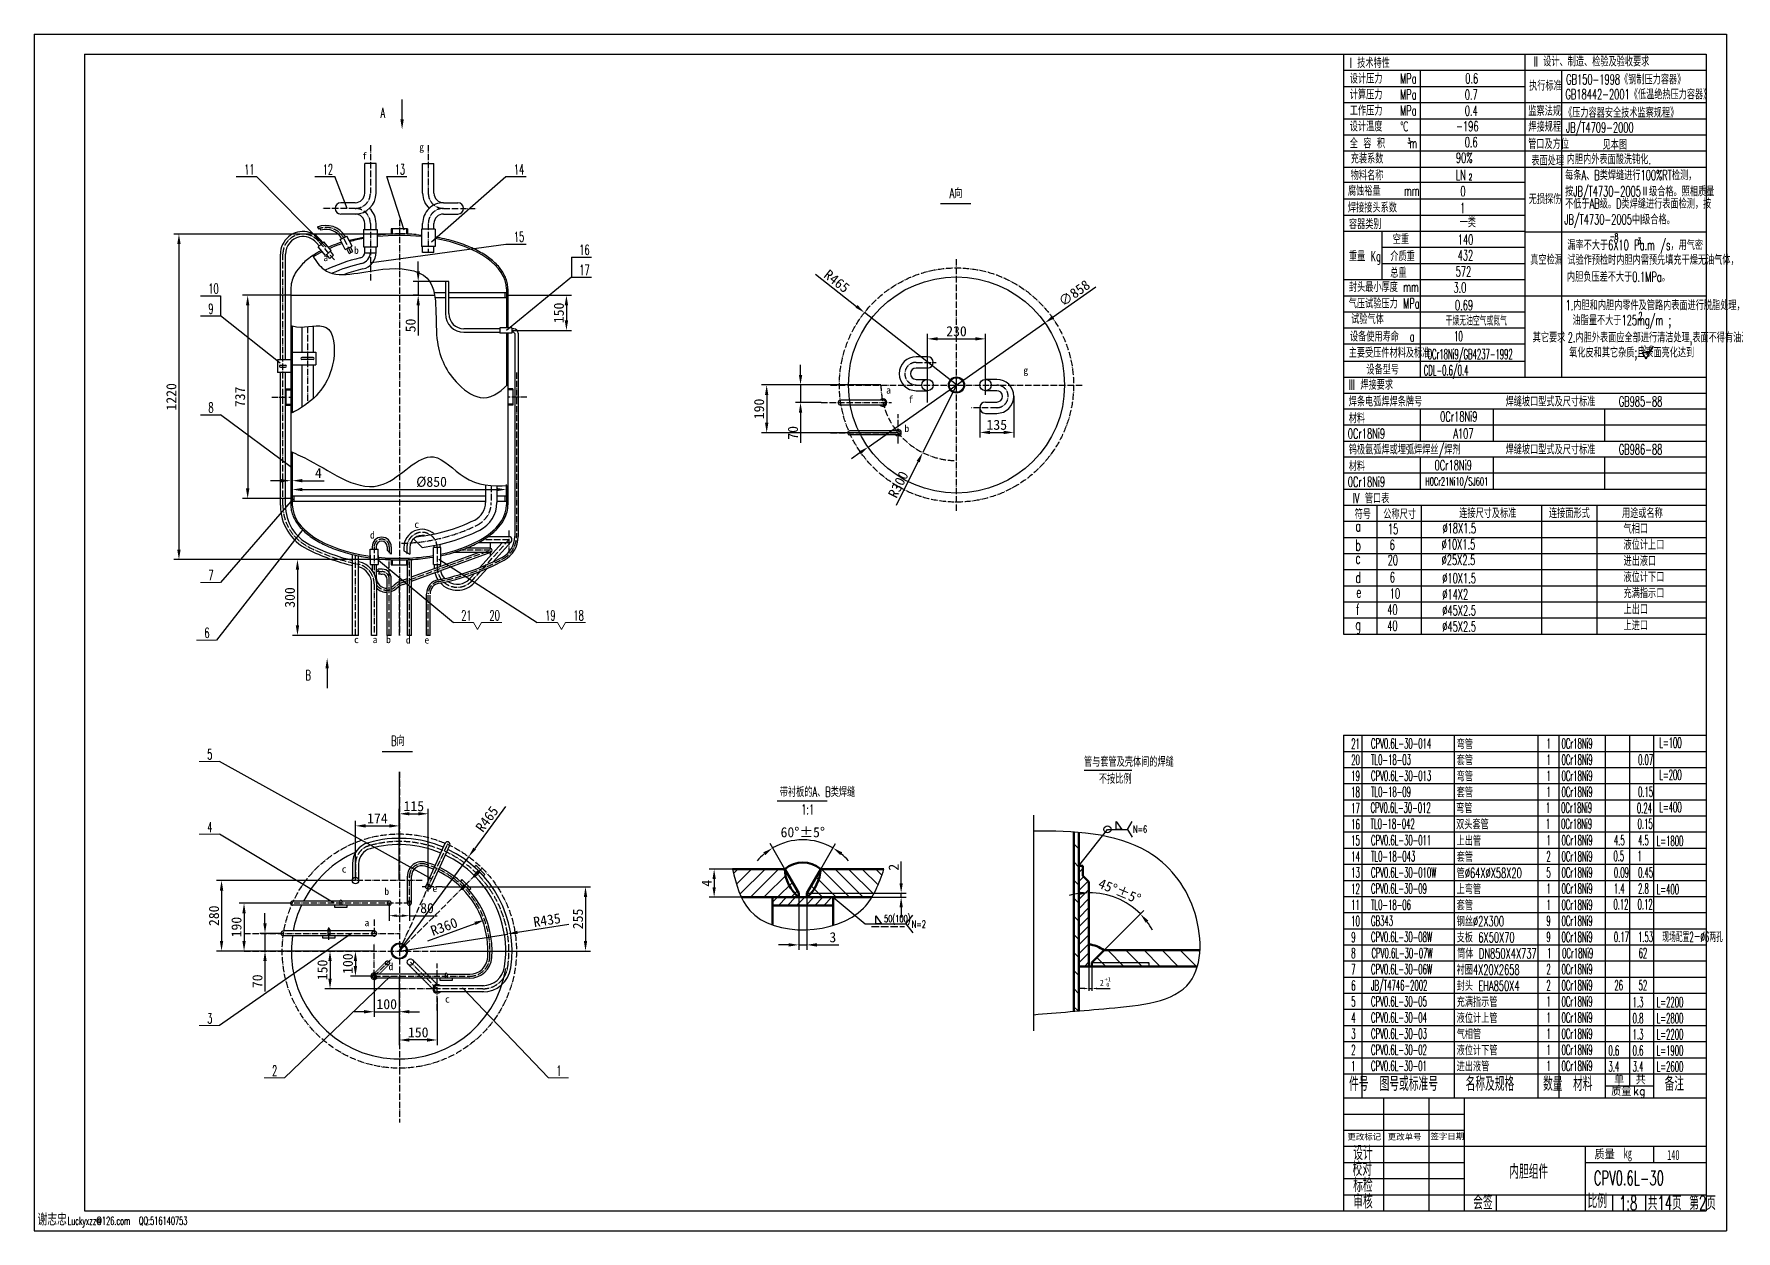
# Model space of a CAD drawing. Extents: x 43 to 6800, y -21879 to -17127.
import ezdxf

# ---------------------------------------------------------------- set-up
doc = ezdxf.new("R2010")
doc.units = 0
doc.header["$LTSCALE"] = 10
doc.header["$MEASUREMENT"] = 0
for name, pattern in [('ACAD_ISO02W100', [15, 12, -3]), ('DASHED2', [0.375, 0.25, -0.125]), ('DHX', [3.36, 2.5, -0.4, 0.06, -0.4])]:
    doc.linetypes.add(name, pattern=pattern)
doc.layers.get('0').update_dxf_attribs({"linetype": 'CONTINUOUS'})
doc.layers.get('DEFPOINTS').update_dxf_attribs({"linetype": 'CONTINUOUS'})
doc.layers.add('1', color=7, linetype='CONTINUOUS')
doc.layers.add('图层4', color=7, linetype='DASHED2')
for name, color, linetype, lineweight in [('粗直线', 7, 'CONTINUOUS', 50), ('细', 7, 'CONTINUOUS', 25), ('细直线', 7, 'CONTINUOUS', 15)]:
    doc.layers.add(name, color=color, linetype=linetype, lineweight=lineweight)
doc.styles.add('HZ', font='txt.shx', dxfattribs={"width": 0.6, "height": 5, "bigfont": 'hztxt.shx'})
doc.dimstyles.get("Standard").update_dxf_attribs({"dimtxt": 2, "dimasz": 1.5, "dimexe": 1, "dimexo": 0.5, "dimtad": 1, "dimdsep": 46, "dimlunit": 6, "dimtxsty": 'Standard', "dimcen": 2.5, "dimadec": 0, "dimazin": 0, "dimtfac": 1, "dimtmove": 0, "dimatfit": 3, "dimfxl": 0, "dimtolj": 1, "dimtzin": 0, "dimarcsym": 0})
doc.dimstyles.new('xie大字体ISO-25', dxfattribs={"dimtxt": 40, "dimasz": 40, "dimexe": 20, "dimexo": 0, "dimgap": 10, "dimtad": 1, "dimtxsty": 'Standard', "dimcen": 2.5, "dimadec": 0, "dimazin": 0, "dimtfac": 1, "dimtmove": 0, "dimatfit": 3, "dimfxl": 0, "dimarcsym": 0})
pattern_1 = [(135, (-1742.795, 46278.135), (-35.921024, -35.921024), [])]

msp = doc.modelspace()

# ---------------------------------------------------------------- texts
at = {"style": 'HZ'}
for s, height, width, p in [('I 技术特性', 40, 0.6, (5266.979, -17261.475)), ('II 设计、制造、检验及验收要求', 40, 0.6, (5997.323, -17255.661)), ('设计压力   MPa', 40, 0.6, (5266.979, -17323.625)), ('0.6', 40, 0.6, (5725.47, -17323.378)), ('GB150-1998《钢制压力容器》', 40, 0.6, (6126.28, -17327.157)), ('计算压力   MPa', 40, 0.6, (5266.979, -17386.7)), ('0.7', 40, 0.6, (5723.757, -17387.549)), ('执行标准', 40, 0.6, (5979.11, -17351.915)), ('GB18442-2001《低温绝热压力容器》', 40, 0.6, (6123.466, -17386.181)), ('工作压力   MPa', 40, 0.6, (5266.979, -17450.7)), ('0.4', 40, 0.6, (5723.757, -17451.549)), ('监察法规', 40, 0.6, (5976.296, -17452.15)), ('《压力容器安全技术监察规程》', 40, 0.6, (6117.839, -17458.847)), ('设计温度   ℃', 40, 0.6, (5266.979, -17513.775)), ('-196', 40, 0.6, (5689.917, -17513.268)), ('焊接规程', 40, 0.6, (5976.296, -17514.745)), ('JB/T4709-2000', 40, 0.6, (6125.74, -17518.093)), ('全 容 积    m', 40, 0.6, (5266.979, -17580.828)), ('3', 20, 0.6, (5495.855, -17561.117)), ('0.6', 40, 0.6, (5723.391, -17576.455)), ('管口及方位', 40, 0.6, (5975.303, -17582.997)), ('见本图', 40, 0.6, (6270.791, -17585.807)), ('充装系数', 40, 0.6, (5270.812, -17641.226)), ('90%', 40, 0.6, (5688.483, -17638.331)), ('表面处理', 40, 0.6, (5988.385, -17649.032)), ('内胆内外表面酸洗钝化.', 40, 0.6, (6128.665, -17643.853)), ('物料名称', 40, 0.6, (5270.812, -17707.631)), ('LN', 40, 0.6, (5687.52, -17706.708)), ('2', 24, 0.6, (5738.736, -17706.708)), ('每条A、B类焊缝进行100%RT检测， ', 40, 0.6, (6122.169, -17707.196)), ('腐蚀裕量    mm', 40, 0.6, (5259.794, -17769.186)), ('0', 40, 0.6, (5706.354, -17771.257)), ('无损探伤', 40, 0.6, (5977.574, -17802.116)), ('按JB/T4730-2005Ⅱ级合格。照相质量', 40, 0.6, (6122.169, -17771.498)), ('焊接接头系数', 40, 0.6, (5259.794, -17835.68)), ('1', 40, 0.6, (5705.248, -17837.894)), ('JB/T4730-2005中I级合格。', 40, 0.6, (6118.817, -17883.211)), ('不低于AB级。D类焊缝进行表面检测，按', 40, 0.6, (6122.169, -17820.205)), ('容器类别', 40, 0.6, (5263.629, -17901.127)), ('一类', 40, 0.6, (5703.347, -17894.287)), ('空重', 40, 0.6, (5437.586, -17961.485)), ('140', 40, 0.6, (5695.923, -17963.242)), ('漏率不大于6X10 Pa.m /s，用气密', 40, 0.6, (6130.794, -17984.581)), ('-8', 24, 0.6, (6298.616, -17942.884)), ('3', 24, 0.6, (6409.124, -17960.726)), ('重量 Kg', 40, 0.6, (5263.629, -18028.763)), ('介质重', 40, 0.6, (5427.859, -18028.763)), ('432', 40, 0.6, (5695.352, -18025.765)), ('真空检漏', 40, 0.6, (5983.607, -18043.008)), ('试验作预检时内胆内需预先填充干燥无油气体，', 40, 0.6, (6130.794, -18043.427)), ('封头最小厚度 mm', 40, 0.6, (5263.629, -18151.049)), ('总重', 40, 0.6, (5427.859, -18094.389)), ('572', 40, 0.6, (5687.51, -18090.01)), ('内胆负压差不大于0.1MPa。 ', 40, 0.6, (6129.432, -18110.737)), ('气压试验压力 MPa', 40, 0.6, (5262.876, -18216.405)), ('3.0', 40, 0.6, (5678.6, -18153.641)), ('试验气体', 40, 0.6, (5272.419, -18278.296)), ('干燥无油空气或氮气', 40, 0.5, (5647.786, -18284.923)), ('0.69', 40, 0.6, (5684.572, -18223.525)), ('1.内胆和内胆内零件及管路内表面进行脱脂处理，', 40, 0.6, (6123.834, -18223.445)), ('油脂量不大于125mg/m ; ', 40, 0.6, (6151.522, -18282.975)), ('2', 32, 0.5, (6413.117, -18263.05)), ('设备使用寿命  a', 40, 0.6, (5267.747, -18347.791)), ('10', 40, 0.5, (5681.364, -18347.044)), ('其它要求', 40, 0.6, (5993.233, -18351.53)), ('   2.内胆外表面应全部进行清洁处理,表面不得有油污.铁屑.焊渣.', 40, 0.6, (6062.77, -18351.594)), ('主要受压件材料及标准', 40, 0.6, (5262.905, -18412.002)), ('0Cr18Ni9/GB4237-1992', 40, 0.5, (5576.335, -18418.286)), ('氧化皮和其它杂质;且表面亮化达到', 40, 0.6, (6138.276, -18411.248)), ('设备型号', 40, 0.6, (5332.882, -18478.779)), ('CDL-0.6/0.4', 40, 0.5, (5560.747, -18482.286)), ('III 焊接要求', 40, 0.6, (5263.062, -18539.236)), ('焊条电弧焊焊条牌号', 40, 0.6, (5263.062, -18605.743)), ('焊缝坡口型式及尺寸标准    GB985-88', 40, 0.6, (5885.723, -18605.743)), ('材料', 40, 0.6, (5263.062, -18672.25)), ('0Cr18Ni9', 40, 0.6, (5625.856, -18665.827)), ('0Cr18Ni9', 40, 0.6, (5259.146, -18733.44)), ('A107', 40, 0.6, (5678.231, -18733.44)), ('钨极氩弧焊或埋弧焊焊丝/焊剂', 40, 0.6, (5263.062, -18796.338)), ('焊缝坡口型式及尺寸标准    GB986-88', 40, 0.6, (5885.723, -18796.034)), ('材料', 40, 0.6, (5263.062, -18862.541)), ('0Cr18Ni9', 40, 0.6, (5603.764, -18858.629)), ('0Cr18Ni9', 40, 0.6, (5259.146, -18925.136)), ('H0Cr21Ni10/SJ601', 32, 0.6, (5566.506, -18919.441)), ('IV 管口表', 40, 0.6, (5278.727, -18990.238)), ('符号', 40, 0.6, (5286.247, -19052.838)), ('公称尺寸', 40, 0.6, (5400.126, -19052.833)), ('连接尺寸及标准', 40, 0.6, (5701.667, -19048.92)), ('连接面形式', 40, 0.6, (6058.032, -19048.92)), ('用途或名称', 40, 0.6, (6347.824, -19048.92)), ('a', 44, 0.6, (5289.727, -19101.948)), ('15', 40, 0.6, (5418.417, -19112.341)), ('%%c18X1.5', 40, 0.6, (5635.051, -19109.3)), ('气相口', 40, 0.6, (6353.852, -19110.701)), ('b', 44, 0.6, (5289.727, -19178.305)), ('6', 40, 0.6, (5425.385, -19174.724)), ('%%C10X1.5', 40, 0.6, (5631.799, -19173.041)), ('液位计上口', 40, 0.6, (6353.852, -19174.701)), ('c', 44, 0.6, (5289.727, -19229.948)), ('20', 40, 0.6, (5417.391, -19235.542)), ('%%C25X2.5', 40, 0.6, (5631.799, -19235.047)), ('进出液口', 40, 0.6, (6353.852, -19238.701)), ('液位计下口', 40, 0.6, (6353.852, -19302.701)), ('d', 44, 0.6, (5289.727, -19306.305)), ('6', 40, 0.6, (5425.857, -19304.19)), ('%%C10X1.5', 40, 0.6, (5634.344, -19307.577)), ('充满指示口', 40, 0.6, (6353.852, -19366.701)), ('f', 44, 0.6, (5291.688, -19433.34)), ('e', 44, 0.6, (5292.852, -19364.46)), ('40', 40, 0.6, (5415.81, -19432.19)), ('10', 40, 0.6, (5425.857, -19368.19)), ('%%C14X2', 40, 0.6, (5634.344, -19371.577)), ('上出口', 40, 0.6, (6353.852, -19430.701)), ('40', 40, 0.6, (5415.81, -19496.19)), ('%%C45X2.5', 40, 0.6, (5634.344, -19435.577)), ('%%C45X2.5', 40, 0.6, (5634.344, -19499.577)), ('上进口', 40, 0.6, (6353.852, -19494.701)), ('g', 44, 0.6, (5289.472, -19492.864))]:
    msp.add_text(s, height=height, dxfattribs=dict(at, width=width)).set_placement(p)
at = {"style": 'HZ', "width": 0.6}
for s, p in [('A', (1418.398, -17459.938)), ('11', (877.249, -17684.652)), ('12', (1188.982, -17684.652)), ('13', (1474.846, -17684.652)), ('14', (1947.936, -17684.652)), ('A向', (3678.13, -17778.908)), ('15', (1947.936, -17952.298)), ('16', (2207.873, -18004.097)), ('17', (2207.873, -18084.097)), ('10', (734.906, -18157.789)), ('9', (734.906, -18237.789)), ('8', (734.906, -18630.378)), ('7', (734.906, -19295.721)), ('21', (1739.139, -19455.524)), ('20', (1851.139, -19455.524)), ('19', (2072.468, -19455.524)), ('18', (2184.468, -19455.524)), ('6', (719.16, -19524.473)), ('B', (1120.837, -19692.505)), ('B向', (1460.662, -19953.629)), ('5', (730.474, -20006.895)), ('4', (730.474, -20295.814)), ('3', (730.474, -21055.317)), ('2', (988.146, -21262.913)), ('1', (2116.675, -21262.913))]:
    msp.add_text(s, height=40, rotation=0.6, dxfattribs=at).set_placement(p)
at = {"width": 0.6}
msp.add_text('12.5', height=24, dxfattribs=at).set_placement((6421.462, -18387.144))
at = {"color": 7, "style": 'HZ', "width": 0.6}
msp.add_text(' Luckyxzz@126.com  QQ:516140753', height=32, dxfattribs=at).set_placement((159.277, -21854.757))
at = {"color": 0, "char_height": 28, "width": 6844.73052, "attachment_point": 1}
for s, insert in [('g', (1572.082, -17561.451)), ('f', (1345.845, -17597.126)), ('b', (1313.077, -17971.666)), ('a', (1191.248, -18000.783)), ('g', (3971.016, -18448.117)), ('a', (3426.173, -18526.774)), ('f', (3514.662, -18563.429)), ('b', (3498.813, -18679.257)), ('d', (1376.512, -19102.04)), ('c', (1552.617, -19059.65)), ('c', (1313.517, -19517.279)), ('a', (1387.126, -19517.279)), ('b', (1440.596, -19517.279)), ('d', (1518.792, -19518.867)), ('e', (1592.834, -19518.867)), ('c', (1264.46, -20428.393)), ('b', (1433.515, -20516.965)), ('e', (1624.669, -20505.267)), ('a', (1354.75, -20641.374)), ('d', (1450.057, -20815.787)), ('c', (1674.411, -20944.453))]:
    msp.add_mtext(s, dxfattribs=dict(at, insert=insert))
at = {"color": 0, "linetype": 'ByBlock', "attachment_point": 5}
for s, insert, char_height in [('+1', (4306.061, -20879.955), 16), ('2', (4282.371, -20893.719), 24), ('0', (4306.455, -20901.584), 16)]:
    msp.add_mtext(s, dxfattribs=dict(at, insert=insert, char_height=char_height))
at = {"color": 7, "insert": (56.354, -21809.568), "char_height": 48, "width": 136.59769, "attachment_point": 1, "style": 'HZ'}
msp.add_mtext('谢志忠', dxfattribs=at)
at = {"layer": '1', "style": 'HZ'}
for s, height, width, p in [('21', 40, 0.5, (5272.839, -19964.488)), ('CPV0.6L-30-014', 40, 0.5, (5351.327, -19963.931)), ('弯管', 40, 0.6, (5691.355, -19965.724)), ('1', 40, 0.5, (6047.828, -19963.921)), ('0Cr18Ni9', 40, 0.5, (6108.004, -19964.022)), ('L=100', 40, 0.5, (6496.493, -19960.409)), ('管与套管及壳体间的焊缝', 40, 0.6, (4211.809, -20036.178)), ('20', 40, 0.5, (5272.839, -20028.488)), ('TL0-18-03', 40, 0.5, (5351.327, -20027.931)), ('套管', 40, 0.6, (5691.355, -20029.724)), ('1', 40, 0.5, (6047.828, -20027.921)), ('0Cr18Ni9', 40, 0.5, (6108.004, -20028.022)), ('0.07', 40, 0.5, (6411.642, -20027.921)), ('不按比例', 40, 0.6, (4270.897, -20103.799)), ('19', 40, 0.5, (5272.839, -20092.488)), ('CPV0.6L-30-013', 40, 0.5, (5351.327, -20091.931)), ('弯管', 40, 0.6, (5691.355, -20093.724)), ('1', 40, 0.5, (6047.828, -20091.921)), ('0Cr18Ni9', 40, 0.5, (6108.004, -20092.022)), ('L=200', 40, 0.5, (6496.493, -20088.409)), ('带衬板的A、B类焊缝', 40, 0.6, (3003.823, -20155.869)), ('18', 40, 0.5, (5272.839, -20156.488)), ('TL0-18-09', 40, 0.5, (5351.327, -20155.931)), ('套管', 40, 0.6, (5691.355, -20157.724)), ('1', 40, 0.5, (6047.828, -20155.921)), ('0Cr18Ni9', 40, 0.5, (6108.004, -20156.022)), ('0.15', 40, 0.5, (6411.642, -20155.921)), ('1:1', 40, 0.6, (3088.696, -20225.504)), ('17', 40, 0.5, (5272.839, -20220.488)), ('CPV0.6L-30-012', 40, 0.5, (5349.394, -20218.526)), ('弯管', 40, 0.6, (5689.423, -20220.319)), ('1', 40, 0.5, (6045.895, -20218.517)), ('0Cr18Ni9', 40, 0.5, (6106.072, -20218.618)), ('0.24', 40, 0.5, (6407.101, -20219.921)), ('L=400', 40, 0.5, (6496.493, -20216.409)), ('N=6', 28.8, 0.6, (4406.324, -20298.8)), ('16', 40, 0.5, (5272.839, -20284.488)), ('TL0-18-042', 40, 0.5, (5349.394, -20282.526)), ('双头套管', 40, 0.6, (5689.423, -20284.319)), ('1', 40, 0.5, (6045.895, -20282.517)), ('0Cr18Ni9', 40, 0.5, (6106.072, -20282.618)), ('0.15', 40, 0.5, (6409.71, -20282.517)), ('15', 40, 0.5, (5272.839, -20348.488)), ('CPV0.6L-30-011', 40, 0.5, (5351.327, -20347.931)), ('上出管', 40, 0.6, (5691.355, -20349.724)), ('1', 40, 0.5, (6047.828, -20347.921)), ('0Cr18Ni9', 40, 0.5, (6108.004, -20348.022)), ('4.5', 40, 0.5, (6315.642, -20347.921)), ('4.5', 40, 0.5, (6411.642, -20347.921)), ('L=1800', 40, 0.5, (6486.083, -20350.586)), ('14', 40, 0.5, (5272.839, -20412.488)), ('TL0-18-043', 40, 0.5, (5351.327, -20411.931)), ('套管', 40, 0.6, (5691.355, -20413.724)), ('2', 40, 0.5, (6047.828, -20411.921)), ('0Cr18Ni9', 40, 0.5, (6108.004, -20412.022)), ('0.5', 40, 0.5, (6313.71, -20410.517)), ('1', 40, 0.5, (6409.71, -20410.517)), ('13', 40, 0.5, (5272.839, -20476.488)), ('CPV0.6L-30-010W', 40, 0.5, (5351.327, -20475.931)), ('管%%c64X%%cX58X20', 40, 0.6, (5691.355, -20477.724)), ('5', 40, 0.5, (6047.828, -20475.921)), ('0Cr18Ni9', 40, 0.5, (6108.004, -20476.022)), ('0.09', 40, 0.5, (6315.642, -20475.921)), ('0.45', 40, 0.5, (6411.642, -20475.921)), ('12', 40, 0.5, (5272.839, -20540.488)), ('CPV0.6L-30-09', 40, 0.5, (5351.327, -20539.931)), ('上弯管', 40, 0.6, (5691.355, -20541.724)), ('1', 40, 0.5, (6047.828, -20539.921)), ('0Cr18Ni9', 40, 0.5, (6108.004, -20540.022)), ('1.4', 40, 0.5, (6315.642, -20539.921)), ('2.8', 40, 0.5, (6411.642, -20539.921)), ('L=400', 40, 0.5, (6486.083, -20542.586)), ('11', 40, 0.5, (5272.839, -20604.488)), ('TL0-18-06', 40, 0.5, (5351.327, -20603.931)), ('套管', 40, 0.6, (5691.355, -20605.724)), ('1', 40, 0.5, (6047.828, -20603.921)), ('0Cr18Ni9', 40, 0.5, (6108.004, -20604.022)), ('0.12', 40, 0.5, (6313.71, -20602.517)), ('0.12', 40, 0.5, (6409.71, -20602.517)), ('50(100)', 28.8, 0.6, (3417.781, -20653.603)), ('N=2', 28.8, 0.6, (3527.961, -20675.778)), ('10', 40, 0.5, (5272.839, -20668.488)), ('GB343', 40, 0.5, (5351.327, -20667.931)), ('钢丝%%c2X300', 40, 0.6, (5691.355, -20669.724)), ('9', 40, 0.5, (6047.828, -20667.921)), ('0Cr18Ni9', 40, 0.5, (6108.004, -20668.022)), ('9', 40, 0.5, (5272.839, -20732.488)), ('CPV0.6L-30-08W', 40, 0.5, (5351.327, -20731.931)), ('支板 6X50X70', 40, 0.6, (5691.355, -20733.724)), ('9', 40, 0.5, (6047.828, -20731.921)), ('0Cr18Ni9', 40, 0.5, (6108.004, -20732.022)), ('0.17', 40, 0.5, (6315.642, -20731.921)), ('1.53', 40, 0.5, (6411.642, -20731.921)), ('现场配置2－%%c6两孔', 40, 0.5, (6507.642, -20731.921)), ('8', 40, 0.5, (5272.839, -20796.488)), ('CPV0.6L-30-07W', 40, 0.5, (5353.48, -20795.808)), ('筒体 DN850X4X737', 40, 0.6, (5693.508, -20797.601)), ('1', 40, 0.5, (6049.981, -20795.799)), ('0Cr18Ni9', 40, 0.5, (6110.157, -20795.9)), ('62', 40, 0.5, (6413.795, -20795.799)), ('7', 40, 0.5, (5272.839, -20860.488)), ('JB/T4746-2002', 40, 0.5, (5351.327, -20923.931)), ('CPV0.6L-30-06W', 40, 0.5, (5351.327, -20859.931)), ('衬圈4X20X2658', 40, 0.6, (5691.355, -20861.724)), ('2', 40, 0.5, (6047.828, -20859.921)), ('0Cr18Ni9', 40, 0.5, (6108.004, -20860.022)), ('5', 40, 0.5, (5272.839, -20988.488)), ('6', 40, 0.5, (5272.839, -20924.488)), ('CPV0.6L-30-05', 40, 0.5, (5351.327, -20987.931)), ('封头 EHA850X4', 40, 0.6, (5691.355, -20925.724)), ('充满指示管', 40, 0.6, (5691.355, -20989.724)), ('2', 40, 0.5, (6047.828, -20923.921)), ('1', 40, 0.5, (6047.828, -20987.921)), ('0Cr18Ni9', 40, 0.5, (6108.004, -20924.022)), ('0Cr18Ni9', 40, 0.5, (6108.004, -20988.022)), ('26', 40, 0.5, (6317.795, -20923.799)), ('52', 40, 0.5, (6413.795, -20923.799)), ('4', 40, 0.5, (5272.839, -21052.488)), ('CPV0.6L-30-04', 40, 0.5, (5351.327, -21051.931)), ('液位计上管', 40, 0.6, (5691.355, -21053.724)), ('1', 40, 0.5, (6047.828, -21051.921)), ('0Cr18Ni9', 40, 0.5, (6108.004, -21052.022)), ('0.8', 40, 0.5, (6390.083, -21054.586)), ('1.3', 40, 0.5, (6390.083, -20990.586)), ('L=2200', 40, 0.5, (6486.083, -20990.586)), ('L=2800', 40, 0.5, (6486.083, -21054.586)), ('3', 40, 0.5, (5272.839, -21116.488)), ('CPV0.6L-30-03', 40, 0.5, (5351.327, -21115.931)), ('气相管', 40, 0.6, (5691.355, -21117.724)), ('1', 40, 0.5, (6047.828, -21115.921)), ('0Cr18Ni9', 40, 0.5, (6108.004, -21116.022)), ('1.3', 40, 0.5, (6390.083, -21118.586)), ('L=2200', 40, 0.5, (6486.083, -21118.586)), ('2', 40, 0.5, (5272.839, -21180.488)), ('CPV0.6L-30-02', 40, 0.5, (5351.327, -21179.931)), ('液位计下管', 40, 0.6, (5691.355, -21181.724)), ('1', 40, 0.5, (6047.828, -21179.921)), ('0Cr18Ni9', 40, 0.5, (6108.004, -21180.022)), ('0.6', 40, 0.5, (6294.083, -21182.586)), ('0.6', 40, 0.5, (6390.083, -21182.586)), ('L=1900', 40, 0.5, (6486.083, -21182.586)), ('1', 40, 0.5, (5272.839, -21244.488)), ('CPV0.6L-30-01', 40, 0.5, (5351.327, -21243.931)), ('进出液管', 40, 0.6, (5691.355, -21245.724)), ('1', 40, 0.5, (6047.828, -21243.921)), ('0Cr18Ni9', 40, 0.5, (6108.004, -21244.022)), ('3.4', 40, 0.5, (6294.083, -21246.586)), ('3.4', 40, 0.5, (6390.083, -21246.586)), ('L=2600', 40, 0.5, (6486.083, -21246.586))]:
    msp.add_text(s, height=height, dxfattribs=dict(at, width=width)).set_placement(p)
at = {"layer": '细', "color": 7, "style": 'HZ', "width": 0.6}
for s, p in [('件号', (5264.236, -21323.113)), ('图号或标准号', (5385.389, -21323.113)), ('名称及规格', (5726.818, -21323.113)), ('数量', (6034.711, -21323.41)), ('材料', (6153.711, -21323.41)), ('备注', (6517.062, -21323.113)), ('设计', (5280.757, -21597.661)), ('校对', (5278.066, -21660.934)), ('内胆组件', (5900.477, -21671.711)), ('标检', (5280.757, -21725.096)), ('CPV0.6L-30', (6236.139, -21697.042)), ('审核', (5280.757, -21790.769)), ('会签', (5757.136, -21793.927)), ('比例', (6211.014, -21788.623)), ('1:8', (6336.574, -21796.318)), ('共14页 第2页', (6450.118, -21795.778))]:
    msp.add_text(s, height=56, dxfattribs=at).set_placement(p)
at = {"layer": '细', "color": 7, "style": 'HZ'}
for s, height, p in [('单', 40, (6316.315, -21297.806)), ('共', 40, (6402.223, -21297.255)), ('质量', 40, (6304.956, -21343.053)), ('kg', 32, (6392.061, -21339.403)), ('质量', 40, (6238.898, -21594.972))]:
    msp.add_text(s, height=height, dxfattribs=at).set_placement(p)
at = {"layer": '细', "color": 7, "width": 0.6}
for s, p in [('kg', (6354.878, -21590.209)), ('140', (6527.262, -21597.511))]:
    msp.add_text(s, height=40, dxfattribs=at).set_placement(p)
at = {"layer": '细', "color": 7, "char_height": 24, "attachment_point": 1}
for s, insert, width in [('{\\fSimSun|b0|i0|c134|p54;签字日期}', (5587.121, -21491.644), 160), ('{\\fSimSun|b0|i0|c134|p54;更改标记}', (5257.419, -21493.293), 145.41792), ('{\\fSimSun|b0|i0|c134|p54;更改单号}', (5417.419, -21493.293), 145.41792)]:
    msp.add_mtext(s, dxfattribs=dict(at, insert=insert, width=width))

# ---------------------------------------------------------------- blocks, each defined once
blk = doc.blocks.new('*D75')
at = {"color": 0, "lineweight": -2}
for p, q in [((3705.4, -18520.5), (3571.2, -18788.8)), ((3466.8, -18997.5), (3553.3, -18824.6))]:
    blk.add_line(p, q, dxfattribs=at)
at = {"color": 0}
blk.add_solid([(3547.3, -18821.6), (3559.3, -18827.6), (3571.2, -18788.8)], dxfattribs=at)
at = {"layer": 'DEFPOINTS', "color": 0}
for p in [(3705.4, -18520.5), (3571.2, -18788.8)]:
    blk.add_point(p, dxfattribs=at)
at = {"color": 0, "insert": (3474.3, -18915.5), "char_height": 40, "attachment_point": 5, "rotation": 63.42563}
blk.add_mtext('R300', dxfattribs=at)
blk = doc.blocks.new('*D76')
at = {"color": 0, "lineweight": -2}
for p, q in [((3146, -18080.6), (3308.5, -18208.4)), ((3705.4, -18520.5), (3339.9, -18233.1))]:
    blk.add_line(p, q, dxfattribs=at)
at = {"color": 0}
blk.add_solid([(3312.6, -18203.1), (3304.3, -18213.6), (3339.9, -18233.1)], dxfattribs=at)
at = {"layer": 'DEFPOINTS', "color": 0}
for p in [(3339.9, -18233.1), (3705.4, -18520.5)]:
    blk.add_point(p, dxfattribs=at)
at = {"color": 0, "insert": (3230.1, -18108.5), "char_height": 40, "attachment_point": 5, "rotation": 321.81672}
blk.add_mtext('R465', dxfattribs=at)
blk = doc.blocks.new('*D77')
at = {"color": 0, "lineweight": -2}
for p, q in [((3086.1, -18480.5), (3086.1, -18440.5)), ((3205.4, -18520.5), (3066.1, -18520.5)), ((3086.1, -18520.5), (3086.1, -18590.5)), ((3168, -18590.5), (3066.1, -18590.5)), ((3086.1, -18630.5), (3086.1, -18750.5))]:
    blk.add_line(p, q, dxfattribs=at)
at = {"color": 0}
for points in [[(3079.5, -18480.5), (3092.8, -18480.5), (3086.1, -18520.5)], [(3079.5, -18630.5), (3092.8, -18630.5), (3086.1, -18590.5)]]:
    blk.add_solid(points, dxfattribs=at)
at = {"layer": 'DEFPOINTS', "color": 0}
for p in [(3205.4, -18520.5), (3086.1, -18590.5), (3168, -18590.5)]:
    blk.add_point(p, dxfattribs=at)
at = {"color": 0, "insert": (3056.1, -18710.5), "char_height": 40, "attachment_point": 5, "rotation": 90}
blk.add_mtext('70', dxfattribs=at)
blk = doc.blocks.new('*D78')
at = {"color": 0, "lineweight": -2}
for p, q in [((3405.4, -18520.5), (2931.7, -18520.5)), ((2951.7, -18560.5), (2951.7, -18670.5)), ((3473.2, -18710.5), (2931.7, -18710.5))]:
    blk.add_line(p, q, dxfattribs=at)
at = {"color": 0}
for points in [[(2945.1, -18560.5), (2958.4, -18560.5), (2951.7, -18520.5)], [(2945.1, -18670.5), (2958.4, -18670.5), (2951.7, -18710.5)]]:
    blk.add_solid(points, dxfattribs=at)
at = {"layer": 'DEFPOINTS', "color": 0}
for p in [(3405.4, -18520.5), (2951.7, -18710.5), (3473.2, -18710.5)]:
    blk.add_point(p, dxfattribs=at)
at = {"color": 0, "insert": (2921.7, -18615.5), "char_height": 40, "attachment_point": 5, "rotation": 90}
blk.add_mtext('190', dxfattribs=at)
blk = doc.blocks.new('*D79')
at = {"color": 0, "lineweight": -2}
for p, q in [((959.7, -20657.8), (959.7, -20617.8)), ((1033.4, -20697.8), (939.7, -20697.8)), ((959.7, -20697.8), (959.7, -20767.8)), ((1028.1, -20767.8), (939.7, -20767.8)), ((959.7, -20807.8), (959.7, -20927.8))]:
    blk.add_line(p, q, dxfattribs=at)
at = {"color": 0}
for points in [[(953.1, -20657.8), (966.4, -20657.8), (959.7, -20697.8)], [(953.1, -20807.8), (966.4, -20807.8), (959.7, -20767.8)]]:
    blk.add_solid(points, dxfattribs=at)
at = {"layer": 'DEFPOINTS', "color": 0}
for p in [(1033.4, -20697.8), (959.7, -20767.8), (1028.1, -20767.8)]:
    blk.add_point(p, dxfattribs=at)
at = {"color": 0, "insert": (929.7, -20887.8), "char_height": 40, "attachment_point": 5, "rotation": 90}
blk.add_mtext('70', dxfattribs=at)
blk = doc.blocks.new('*D80')
at = {"color": 0, "lineweight": -2}
for p, q in [((1493.1, -20953.7), (1493.1, -21140.9)), ((1643.1, -20953.7), (1643.1, -21140.9)), ((1603.1, -21120.9), (1533.1, -21120.9))]:
    blk.add_line(p, q, dxfattribs=at)
at = {"color": 0}
for points in [[(1533.1, -21114.3), (1533.1, -21127.6), (1493.1, -21120.9)], [(1603.1, -21114.3), (1603.1, -21127.6), (1643.1, -21120.9)]]:
    blk.add_solid(points, dxfattribs=at)
at = {"layer": 'DEFPOINTS', "color": 0}
for p in [(1493.1, -20953.7), (1643.1, -20953.7), (1493.1, -21120.9)]:
    blk.add_point(p, dxfattribs=at)
at = {"color": 0, "insert": (1568.1, -21090.9), "char_height": 40, "attachment_point": 5}
blk.add_mtext('150', dxfattribs=at)
blk = doc.blocks.new('*D81')
at = {"color": 0, "lineweight": -2}
for p, q in [((2166.5, -20661.8), (1962.3, -20694)), ((1493.1, -20767.8), (1922.8, -20700.2))]:
    blk.add_line(p, q, dxfattribs=at)
at = {"color": 0}
blk.add_solid([(1961.3, -20687.4), (1963.4, -20700.5), (1922.8, -20700.2)], dxfattribs=at)
at = {"layer": 'DEFPOINTS', "color": 0}
for p in [(1922.8, -20700.2), (1493.1, -20767.8)]:
    blk.add_point(p, dxfattribs=at)
at = {"color": 0, "insert": (2079.5, -20645.1), "char_height": 40, "attachment_point": 5, "rotation": 8.94905}
blk.add_mtext('R435', dxfattribs=at)
blk = doc.blocks.new('*D82')
at = {"color": 0, "lineweight": -2}
for p, q in [((1914.7, -20194.5), (1792.3, -20361)), ((1493.1, -20767.8), (1768.6, -20393.2))]:
    blk.add_line(p, q, dxfattribs=at)
at = {"color": 0}
blk.add_solid([(1786.9, -20357), (1797.7, -20364.9), (1768.6, -20393.2)], dxfattribs=at)
at = {"layer": 'DEFPOINTS', "color": 0}
for p in [(1768.6, -20393.2), (1493.1, -20767.8)]:
    blk.add_point(p, dxfattribs=at)
at = {"color": 0, "insert": (1841.2, -20243.9), "char_height": 40, "attachment_point": 5, "rotation": 53.67318}
blk.add_mtext('R465', dxfattribs=at)
blk = doc.blocks.new('*D83')
at = {"color": 0, "lineweight": -2}
for p, q in [((1068.7, -20577.8), (856.5, -20577.8)), ((876.5, -20617.8), (876.5, -20727.8)), ((1064.1, -20767.8), (856.5, -20767.8))]:
    blk.add_line(p, q, dxfattribs=at)
at = {"color": 0}
for points in [[(869.8, -20617.8), (883.2, -20617.8), (876.5, -20577.8)], [(869.8, -20727.8), (883.2, -20727.8), (876.5, -20767.8)]]:
    blk.add_solid(points, dxfattribs=at)
at = {"layer": 'DEFPOINTS', "color": 0}
for p in [(1068.7, -20577.8), (876.5, -20767.8), (1064.1, -20767.8)]:
    blk.add_point(p, dxfattribs=at)
at = {"color": 0, "insert": (846.5, -20672.8), "char_height": 40, "attachment_point": 5, "rotation": 90}
blk.add_mtext('190', dxfattribs=at)
blk = doc.blocks.new('*D84')
at = {"color": 0, "lineweight": -2}
for p, q in [((1453.1, -20577.8), (1453.1, -20647.5)), ((1533.1, -20577.8), (1533.1, -20647.5)), ((1483.1, -20627.5), (1503.1, -20627.5)), ((1533.1, -20627.5), (1643.1, -20627.5))]:
    blk.add_line(p, q, dxfattribs=at)
at = {"color": 0}
for points in [[(1483.1, -20622.5), (1483.1, -20632.5), (1453.1, -20627.5)], [(1503.1, -20622.5), (1503.1, -20632.5), (1533.1, -20627.5)]]:
    blk.add_solid(points, dxfattribs=at)
at = {"layer": 'DEFPOINTS', "color": 0}
for p in [(1453.1, -20577.8), (1533.1, -20577.8), (1533.1, -20627.5)]:
    blk.add_point(p, dxfattribs=at)
at = {"color": 0, "insert": (1603.1, -20597.5), "char_height": 40, "attachment_point": 5}
blk.add_mtext('80', dxfattribs=at)
blk = doc.blocks.new('*D85')
at = {"color": 0, "lineweight": -2}
for p, q in [((1393.1, -20867.8), (1393.1, -21028.8)), ((1493.1, -20867.8), (1493.1, -21028.8)), ((1353.1, -21008.8), (1313.1, -21008.8)), ((1393.1, -21008.8), (1493.1, -21008.8)), ((1533.1, -21008.8), (1573.1, -21008.8))]:
    blk.add_line(p, q, dxfattribs=at)
at = {"color": 0}
for points in [[(1353.1, -21002.1), (1353.1, -21015.5), (1393.1, -21008.8)], [(1533.1, -21002.1), (1533.1, -21015.5), (1493.1, -21008.8)]]:
    blk.add_solid(points, dxfattribs=at)
at = {"layer": 'DEFPOINTS', "color": 0}
for p in [(1393.1, -20867.8), (1493.1, -20867.8), (1493.1, -21008.8)]:
    blk.add_point(p, dxfattribs=at)
at = {"color": 0, "insert": (1443.1, -20978.8), "char_height": 40, "attachment_point": 5}
blk.add_mtext('100', dxfattribs=at)
blk = doc.blocks.new('*D86')
at = {"color": 0, "lineweight": -2}
for p, q in [((1319.1, -20487.8), (767.2, -20487.8)), ((787.2, -20527.8), (787.2, -20727.8)), ((1319.1, -20767.8), (767.2, -20767.8))]:
    blk.add_line(p, q, dxfattribs=at)
at = {"color": 0}
for points in [[(780.5, -20527.8), (793.9, -20527.8), (787.2, -20487.8)], [(780.5, -20727.8), (793.9, -20727.8), (787.2, -20767.8)]]:
    blk.add_solid(points, dxfattribs=at)
at = {"layer": 'DEFPOINTS', "color": 0}
for p in [(1319.1, -20487.8), (787.2, -20767.8), (1319.1, -20767.8)]:
    blk.add_point(p, dxfattribs=at)
at = {"color": 0, "insert": (757.2, -20627.8), "char_height": 40, "attachment_point": 5, "rotation": 90}
blk.add_mtext('280', dxfattribs=at)
blk = doc.blocks.new('*D87')
at = {"color": 0, "lineweight": -2}
for p, q in [((1493.1, -20056.7), (1493.1, -20290.9)), ((1319.1, -20487.8), (1319.1, -20250.9)), ((1359.1, -20270.9), (1453.1, -20270.9))]:
    blk.add_line(p, q, dxfattribs=at)
at = {"color": 0}
for points in [[(1359.1, -20264.2), (1359.1, -20277.6), (1319.1, -20270.9)], [(1453.1, -20264.2), (1453.1, -20277.6), (1493.1, -20270.9)]]:
    blk.add_solid(points, dxfattribs=at)
at = {"layer": 'DEFPOINTS', "color": 0}
for p in [(1493.1, -20056.7), (1493.1, -20270.9), (1319.1, -20487.8)]:
    blk.add_point(p, dxfattribs=at)
at = {"color": 0, "insert": (1406.1, -20240.9), "char_height": 40, "attachment_point": 5}
blk.add_mtext('174', dxfattribs=at)
blk = doc.blocks.new('*D88')
at = {"color": 0, "lineweight": -2}
for p, q in [((1663.1, -20512.8), (2252.3, -20512.8)), ((2232.3, -20552.8), (2232.3, -20727.8)), ((1643.1, -20767.8), (2252.3, -20767.8))]:
    blk.add_line(p, q, dxfattribs=at)
at = {"color": 0}
for points in [[(2225.7, -20552.8), (2239, -20552.8), (2232.3, -20512.8)], [(2225.7, -20727.8), (2239, -20727.8), (2232.3, -20767.8)]]:
    blk.add_solid(points, dxfattribs=at)
at = {"layer": 'DEFPOINTS', "color": 0}
for p in [(1663.1, -20512.8), (1643.1, -20767.8), (2232.3, -20767.8)]:
    blk.add_point(p, dxfattribs=at)
at = {"color": 0, "insert": (2202.3, -20640.3), "char_height": 40, "attachment_point": 5, "rotation": 90}
blk.add_mtext('255', dxfattribs=at)
blk = doc.blocks.new('*D89')
at = {"color": 0, "lineweight": -2}
for p, q in [((1493.1, -20487.8), (1493.1, -20202.8)), ((1608.1, -20512.2), (1608.1, -20202.8)), ((1533.1, -20222.8), (1568.1, -20222.8))]:
    blk.add_line(p, q, dxfattribs=at)
at = {"color": 0}
for points in [[(1533.1, -20216.1), (1533.1, -20229.4), (1493.1, -20222.8)], [(1568.1, -20216.1), (1568.1, -20229.4), (1608.1, -20222.8)]]:
    blk.add_solid(points, dxfattribs=at)
at = {"layer": 'DEFPOINTS', "color": 0}
for p in [(1608.1, -20222.8), (1493.1, -20487.8), (1608.1, -20512.2)]:
    blk.add_point(p, dxfattribs=at)
at = {"color": 0, "insert": (1550.6, -20192.8), "char_height": 40, "attachment_point": 5}
blk.add_mtext('115', dxfattribs=at)
blk = doc.blocks.new('*D90')
at = {"color": 0, "lineweight": -2}
for p, q in [((4258.4, -18132.2), (4089.2, -18251)), ((3354.3, -18767.1), (4056.5, -18274)), ((3321.6, -18790.1), (3288.9, -18813.1))]:
    blk.add_line(p, q, dxfattribs=at)
at = {"color": 0}
for points in [[(4085.4, -18245.6), (4093.1, -18256.5), (4056.5, -18274)], [(3317.8, -18784.6), (3325.4, -18795.5), (3354.3, -18767.1)]]:
    blk.add_solid(points, dxfattribs=at)
at = {"layer": 'DEFPOINTS', "color": 0}
for p in [(4056.5, -18274), (3354.3, -18767.1)]:
    blk.add_point(p, dxfattribs=at)
at = {"color": 0, "insert": (4172.9, -18155.6), "char_height": 40, "attachment_point": 5, "rotation": 35.07772}
blk.add_mtext('∅858', dxfattribs=at)
blk = doc.blocks.new('*D91')
at = {"color": 0, "lineweight": -2}
blk.add_line((1605.8, -20726.7), (1793.7, -20658.1), dxfattribs=at)
at = {"color": 0}
blk.add_solid([(1791.4, -20651.8), (1796, -20664.3), (1831.3, -20644.4)], dxfattribs=at)
at = {"layer": 'DEFPOINTS', "color": 0}
for p in [(1831.3, -20644.4), (1493.1, -20767.8)]:
    blk.add_point(p, dxfattribs=at)
at = {"color": 0, "insert": (1670.7, -20671.1), "char_height": 40, "attachment_point": 5, "rotation": 20.05921}
blk.add_mtext('R360', dxfattribs=at)
blk = doc.blocks.new('*D92')
at = {"color": 0, "lineweight": -2}
for p, q in [((1393.1, -20767.8), (1298.7, -20767.8)), ((1318.7, -20807.8), (1318.7, -20827.8)), ((1393.1, -20867.8), (1298.7, -20867.8))]:
    blk.add_line(p, q, dxfattribs=at)
at = {"color": 0}
for points in [[(1312.1, -20807.8), (1325.4, -20807.8), (1318.7, -20767.8)], [(1312.1, -20827.8), (1325.4, -20827.8), (1318.7, -20867.8)]]:
    blk.add_solid(points, dxfattribs=at)
at = {"layer": 'DEFPOINTS', "color": 0}
for p in [(1393.1, -20767.8), (1318.7, -20867.8), (1393.1, -20867.8)]:
    blk.add_point(p, dxfattribs=at)
at = {"color": 0, "insert": (1288.7, -20817.8), "char_height": 40, "attachment_point": 5, "rotation": 90}
blk.add_mtext('100', dxfattribs=at)
blk = doc.blocks.new('*D93')
at = {"color": 0, "lineweight": -2}
for p, q in [((1393.1, -20767.8), (1197.9, -20767.8)), ((1217.9, -20807.8), (1217.9, -20877.8)), ((1493.1, -20917.8), (1197.9, -20917.8))]:
    blk.add_line(p, q, dxfattribs=at)
at = {"color": 0}
for points in [[(1211.2, -20807.8), (1224.5, -20807.8), (1217.9, -20767.8)], [(1211.2, -20877.8), (1224.5, -20877.8), (1217.9, -20917.8)]]:
    blk.add_solid(points, dxfattribs=at)
at = {"layer": 'DEFPOINTS', "color": 0}
for p in [(1393.1, -20767.8), (1217.9, -20917.8), (1493.1, -20917.8)]:
    blk.add_point(p, dxfattribs=at)
at = {"color": 0, "insert": (1187.9, -20842.8), "char_height": 40, "attachment_point": 5, "rotation": 90}
blk.add_mtext('150', dxfattribs=at)
blk = doc.blocks.new('*D155')
at = {"color": 0, "lineweight": -2}
for p, q in [((3590.4, -18350.1), (3590.4, -18317.3)), ((3630.4, -18337.3), (3780.4, -18337.3)), ((3820.4, -18350.1), (3820.4, -18317.3))]:
    blk.add_line(p, q, dxfattribs=at)
at = {"color": 0}
for points in [[(3630.4, -18330.6), (3630.4, -18343.9), (3590.4, -18337.3)], [(3780.4, -18330.6), (3780.4, -18343.9), (3820.4, -18337.3)]]:
    blk.add_solid(points, dxfattribs=at)
at = {"layer": 'DEFPOINTS', "color": 0}
for p in [(3590.4, -18350.1), (3820.4, -18337.3), (3820.4, -18350.1)]:
    blk.add_point(p, dxfattribs=at)
at = {"color": 0, "insert": (3705.4, -18307.3), "char_height": 40, "attachment_point": 5}
blk.add_mtext('230', dxfattribs=at)
blk = doc.blocks.new('*D156')
at = {"color": 0, "lineweight": -2}
for p, q in [((3932.9, -18565.5), (3932.9, -18728.8)), ((3797.9, -18610.5), (3797.9, -18728.8)), ((3837.9, -18708.8), (3892.9, -18708.8))]:
    blk.add_line(p, q, dxfattribs=at)
at = {"color": 0}
for points in [[(3837.9, -18702.2), (3837.9, -18715.5), (3797.9, -18708.8)], [(3892.9, -18702.2), (3892.9, -18715.5), (3932.9, -18708.8)]]:
    blk.add_solid(points, dxfattribs=at)
at = {"layer": 'DEFPOINTS', "color": 0}
for p in [(3932.9, -18565.5), (3797.9, -18610.5), (3932.9, -18708.8)]:
    blk.add_point(p, dxfattribs=at)
at = {"color": 0, "insert": (3865.4, -18678.8), "char_height": 40, "attachment_point": 5}
blk.add_mtext('135', dxfattribs=at)
blk = doc.blocks.new('*D157')
at = {"color": 0, "lineweight": -2}
for p, q in [((4243.8, -20812.9), (4470, -20812.9)), ((4243.8, -20828.9), (4470, -20828.9)), ((4469, -20815.4), (4469, -20826.4))]:
    blk.add_line(p, q, dxfattribs=at)
at = {"color": 0}
for points in [[(4468.6, -20815.4), (4469.4, -20815.4), (4469, -20812.9)], [(4468.6, -20826.4), (4469.4, -20826.4), (4469, -20828.9)]]:
    blk.add_solid(points, dxfattribs=at)
at = {"layer": 'DEFPOINTS', "color": 0}
for p in [(4243.3, -20812.9), (4243.3, -20828.9), (4469, -20828.9)]:
    blk.add_point(p, dxfattribs=at)
at = {"color": 0, "insert": (4466.5, -20820.9), "char_height": 3, "attachment_point": 5, "rotation": 90}
blk.add_mtext('\\A1;1%%p1', dxfattribs=at)
blk = doc.blocks.new('*D158')
at = {"color": 0, "lineweight": -2}
blk.add_line((4291.3, -20764.9), (4449.7, -20606.6), dxfattribs=at)
for start, end in [(97.94202, 105.88404), (45, 90), (29.11596, 37.05798)]:
    blk.add_arc((4231.3, -20824.9), 288.8, start, end, dxfattribs=at)
at = {"color": 0}
for points in [[(4190.9, -20532.2), (4191.9, -20545.5), (4231.3, -20536.1)], [(4456.7, -20655.3), (4466.8, -20646.5), (4435.5, -20620.7)]]:
    blk.add_solid(points, dxfattribs=at)
at = {"layer": 'DEFPOINTS', "color": 0}
for p in [(4231.3, -20492.9), (4375.7, -20574.8), (4243.3, -20812.9), (4291.3, -20764.9), (4231.3, -20828.9)]:
    blk.add_point(p, dxfattribs=at)
at = {"color": 0, "insert": (4353.3, -20530.4), "char_height": 40, "attachment_point": 5, "rotation": 337.5}
blk.add_mtext('45%%d%%p5%%D', dxfattribs=at)
blk = doc.blocks.new('*D159')
at = {"color": 0, "lineweight": -2}
for p, q in [((3023.7, -20442.4), (2965.2, -20341.2)), ((3166.5, -20442.4), (3224.9, -20341.2))]:
    blk.add_line(p, q, dxfattribs=at)
for start, end in [(60, 120), (129.57258, 139.14517), (40.85483, 50.42742)]:
    blk.add_arc((3095.1, -20566.1), 239.7, start, end, dxfattribs=at)
at = {"color": 0}
for points in [[(2938.6, -20375.9), (2946.2, -20386.8), (2975.2, -20358.5)], [(3244, -20386.8), (3251.6, -20375.9), (3214.9, -20358.5)]]:
    blk.add_solid(points, dxfattribs=at)
at = {"layer": 'DEFPOINTS', "color": 0}
for p in [(3136.7, -20330.1), (3023.7, -20442.4), (3166.5, -20442.4), (3079.1, -20538.4), (3111.1, -20538.4)]:
    blk.add_point(p, dxfattribs=at)
at = {"color": 0, "insert": (3095.1, -20296.4), "char_height": 40, "attachment_point": 5}
blk.add_mtext('60%%d%%p5%%d', dxfattribs=at)
blk = doc.blocks.new('*D160')
at = {"color": 0, "lineweight": -2}
for p, q in [((2816.1, -20442.4), (2723.1, -20442.4)), ((2743.1, -20482.4), (2743.1, -20514.4)), ((2850.9, -20554.4), (2723.1, -20554.4))]:
    blk.add_line(p, q, dxfattribs=at)
at = {"color": 0}
for points in [[(2736.5, -20482.4), (2749.8, -20482.4), (2743.1, -20442.4)], [(2736.5, -20514.4), (2749.8, -20514.4), (2743.1, -20554.4)]]:
    blk.add_solid(points, dxfattribs=at)
at = {"layer": 'DEFPOINTS', "color": 0}
for p in [(2816.1, -20442.4), (2743.1, -20554.4), (2850.9, -20554.4)]:
    blk.add_point(p, dxfattribs=at)
at = {"color": 0, "insert": (2713.1, -20498.4), "char_height": 40, "attachment_point": 5, "rotation": 90}
blk.add_mtext('4', dxfattribs=at)
blk = doc.blocks.new('*D161')
at = {"color": 0, "lineweight": -2}
for p, q in [((3485.6, -20498.4), (3485.6, -20411.7)), ((3111.1, -20538.4), (3505.6, -20538.4)), ((3485.6, -20554.4), (3485.6, -20538.4)), ((3369.6, -20554.4), (3505.6, -20554.4)), ((3485.6, -20594.4), (3485.6, -20634.4))]:
    blk.add_line(p, q, dxfattribs=at)
at = {"color": 0}
for points in [[(3479, -20498.4), (3492.3, -20498.4), (3485.6, -20538.4)], [(3479, -20594.4), (3492.3, -20594.4), (3485.6, -20554.4)]]:
    blk.add_solid(points, dxfattribs=at)
at = {"layer": 'DEFPOINTS', "color": 0}
for p in [(3111.1, -20538.4), (3369.6, -20554.4), (3485.6, -20554.4)]:
    blk.add_point(p, dxfattribs=at)
at = {"color": 0, "insert": (3455.6, -20435.1), "char_height": 40, "attachment_point": 5, "rotation": 90}
blk.add_mtext('2', dxfattribs=at)
blk = doc.blocks.new('*D162')
at = {"color": 0, "lineweight": -2}
for p, q in [((3079.1, -20554.4), (3079.1, -20763.4)), ((3111.1, -20554.4), (3111.1, -20763.4)), ((3039.1, -20743.4), (2999.1, -20743.4)), ((3079.1, -20743.4), (3111.1, -20743.4)), ((3151.1, -20743.4), (3237.8, -20743.4))]:
    blk.add_line(p, q, dxfattribs=at)
at = {"color": 0}
for points in [[(3039.1, -20736.7), (3039.1, -20750.1), (3079.1, -20743.4)], [(3151.1, -20736.7), (3151.1, -20750.1), (3111.1, -20743.4)]]:
    blk.add_solid(points, dxfattribs=at)
at = {"layer": 'DEFPOINTS', "color": 0}
for p in [(3079.1, -20554.4), (3111.1, -20554.4), (3111.1, -20743.4)]:
    blk.add_point(p, dxfattribs=at)
at = {"color": 0, "insert": (3214.4, -20713.4), "char_height": 40, "attachment_point": 5}
blk.add_mtext('3', dxfattribs=at)
blk = doc.blocks.new('*D163')
at = {"color": 0, "lineweight": -2}
for p, q in [((1062.1, -18164.2), (870.9, -18164.2)), ((890.9, -18204.2), (890.9, -18931.2)), ((1062.1, -18971.2), (870.9, -18971.2))]:
    blk.add_line(p, q, dxfattribs=at)
at = {"color": 0}
for points in [[(884.2, -18204.2), (897.6, -18204.2), (890.9, -18164.2)], [(884.2, -18931.2), (897.6, -18931.2), (890.9, -18971.2)]]:
    blk.add_solid(points, dxfattribs=at)
at = {"layer": 'DEFPOINTS', "color": 0}
for p in [(1062.1, -18164.2), (890.9, -18971.2), (1062.1, -18971.2)]:
    blk.add_point(p, dxfattribs=at)
at = {"color": 0, "insert": (860.9, -18567.7), "char_height": 40, "attachment_point": 5, "rotation": 90}
blk.add_mtext('737', dxfattribs=at)
blk = doc.blocks.new('*D164')
at = {"color": 0, "lineweight": -2}
for p, q in [((1453.1, -19213.7), (1068.6, -19213.7)), ((1088.6, -19253.7), (1088.6, -19474.7)), ((1307.3, -19514.7), (1068.6, -19514.7))]:
    blk.add_line(p, q, dxfattribs=at)
at = {"color": 0}
for points in [[(1081.9, -19253.7), (1095.3, -19253.7), (1088.6, -19213.7)], [(1081.9, -19474.7), (1095.3, -19474.7), (1088.6, -19514.7)]]:
    blk.add_solid(points, dxfattribs=at)
at = {"layer": 'DEFPOINTS', "color": 0}
for p in [(1453.1, -19213.7), (1088.6, -19514.7), (1307.3, -19514.7)]:
    blk.add_point(p, dxfattribs=at)
at = {"color": 0, "insert": (1058.6, -19364.2), "char_height": 40, "attachment_point": 5, "rotation": 90}
blk.add_mtext('300', dxfattribs=at)
blk = doc.blocks.new('*D165')
at = {"color": 0, "lineweight": -2}
for p, q in [((1068.1, -18961.2), (1068.1, -18915.6)), ((1918.1, -18961.2), (1918.1, -18915.6)), ((1108.1, -18935.6), (1878.1, -18935.6))]:
    blk.add_line(p, q, dxfattribs=at)
at = {"color": 0}
for points in [[(1108.1, -18928.9), (1108.1, -18942.2), (1068.1, -18935.6)], [(1878.1, -18928.9), (1878.1, -18942.2), (1918.1, -18935.6)]]:
    blk.add_solid(points, dxfattribs=at)
at = {"layer": 'DEFPOINTS', "color": 0}
for p in [(1068.1, -18961.2), (1918.1, -18935.6), (1918.1, -18961.2)]:
    blk.add_point(p, dxfattribs=at)
at = {"color": 0, "insert": (1621.1, -18905.6), "char_height": 40, "attachment_point": 5}
blk.add_mtext('%%c850', dxfattribs=at)
blk = doc.blocks.new('*D166')
at = {"color": 0, "lineweight": -2}
for p, q in [((1062.1, -18787.7), (1062.1, -18920.4)), ((1068.1, -18787.7), (1068.1, -18920.4)), ((1022.1, -18900.4), (982.1, -18900.4)), ((1062.1, -18900.4), (1068.1, -18900.4)), ((1108.1, -18900.4), (1194.8, -18900.4))]:
    blk.add_line(p, q, dxfattribs=at)
at = {"color": 0}
for points in [[(1022.1, -18893.8), (1022.1, -18907.1), (1062.1, -18900.4)], [(1108.1, -18893.8), (1108.1, -18907.1), (1068.1, -18900.4)]]:
    blk.add_solid(points, dxfattribs=at)
at = {"layer": 'DEFPOINTS', "color": 0}
for p in [(1062.1, -18787.7), (1068.1, -18787.7), (1068.1, -18900.4)]:
    blk.add_point(p, dxfattribs=at)
at = {"color": 0, "insert": (1171.5, -18870.4), "char_height": 40, "attachment_point": 5}
blk.add_mtext('4', dxfattribs=at)
blk = doc.blocks.new('*D167')
at = {"color": 0, "lineweight": -2}
for p, q in [((1461.1, -17921.3), (598, -17921.3)), ((618, -17961.3), (618, -19173.7)), ((1068.6, -19213.7), (598, -19213.7))]:
    blk.add_line(p, q, dxfattribs=at)
at = {"color": 0}
for points in [[(611.3, -17961.3), (624.7, -17961.3), (618, -17921.3)], [(611.3, -19173.7), (624.7, -19173.7), (618, -19213.7)]]:
    blk.add_solid(points, dxfattribs=at)
at = {"layer": 'DEFPOINTS', "color": 0}
for p in [(1461.1, -17921.3), (618, -19213.7), (1068.6, -19213.7)]:
    blk.add_point(p, dxfattribs=at)
at = {"color": 0, "insert": (588, -18567.5), "char_height": 40, "attachment_point": 5, "rotation": 90}
blk.add_mtext('1220', dxfattribs=at)
blk = doc.blocks.new('*D206')
at = {"color": 0, "lineweight": -2}
for p, q in [((1568, -18069.7), (1568, -18029.7)), ((1689.8, -18109.7), (1548, -18109.7)), ((1568, -18109.7), (1568, -18164.2)), ((1568, -18164.2), (1548, -18164.2)), ((1568, -18204.2), (1568, -18324.2))]:
    blk.add_line(p, q, dxfattribs=at)
at = {"color": 0}
for points in [[(1561.3, -18069.7), (1574.7, -18069.7), (1568, -18109.7)], [(1561.3, -18204.2), (1574.7, -18204.2), (1568, -18164.2)]]:
    blk.add_solid(points, dxfattribs=at)
at = {"layer": 'DEFPOINTS', "color": 0}
for p in [(1689.8, -18109.7), (1568, -18164.2), (1568, -18164.2)]:
    blk.add_point(p, dxfattribs=at)
at = {"color": 0, "insert": (1538, -18284.2), "char_height": 40, "attachment_point": 5, "rotation": 90}
blk.add_mtext('50', dxfattribs=at)
blk = doc.blocks.new('*D207')
at = {"color": 0, "lineweight": -2}
for p, q in [((1924.1, -18164.2), (2176.6, -18164.2)), ((2156.6, -18204.2), (2156.6, -18264.3)), ((1939.7, -18304.3), (2176.6, -18304.3))]:
    blk.add_line(p, q, dxfattribs=at)
at = {"color": 0}
for points in [[(2149.9, -18204.2), (2163.3, -18204.2), (2156.6, -18164.2)], [(2149.9, -18264.3), (2163.3, -18264.3), (2156.6, -18304.3)]]:
    blk.add_solid(points, dxfattribs=at)
at = {"layer": 'DEFPOINTS', "color": 0}
for p in [(1924.1, -18164.2), (1939.7, -18304.3), (2156.6, -18304.3)]:
    blk.add_point(p, dxfattribs=at)
at = {"color": 0, "insert": (2126.6, -18234.2), "char_height": 40, "attachment_point": 5, "rotation": 90}
blk.add_mtext('150', dxfattribs=at)

# ---------------------------------------------------------------- dimensions: what is measured, and where the dimension line sits
at = {"color": 0}
for base, p1, p2, text, picture, middle in [((617.987, -19213.741), (1461.126, -17921.278), (1068.598, -19213.741), '1220', '*D167', (587.987, -18567.51)), ((1567.984, -18164.178), (1689.769, -18109.712), (1567.984, -18164.178), '50', '*D206', (1537.984, -18284.178)), ((890.894, -18971.179), (1062.126, -18164.178), (1062.126, -18971.179), '737', '*D163', (860.894, -18567.678)), ((2156.606, -18304.306), (1924.126, -18164.178), (1939.68, -18304.306), '150', '*D207', (2126.606, -18234.242)), ((1088.598, -19514.679), (1453.126, -19213.741), (1307.317, -19514.679), '300', '*D164', (1058.598, -19364.21)), ((2743.127, -20554.398), (2816.095, -20442.398), (2850.917, -20554.398), '4', '*D160', (2713.127, -20498.398))]:
    dim = msp.add_linear_dim(base=base, p1=p1, p2=p2, angle=90, text=text, dimstyle='xie大字体ISO-25', dxfattribs=at)
    dim.commit()
    dim.dimension.update_dxf_attribs({"geometry": picture, "text_midpoint": middle})
for center, mpoint, picture, middle in [((3705.406, -18520.541), (3339.898, -18233.087), '*D76', (3230.058, -18108.537)), ((3705.406, -18520.541), (3571.198, -18788.847), '*D75', (3474.281, -18915.542)), ((1493.126, -20767.845), (1768.587, -20393.217), '*D82', (1841.175, -20243.856)), ((1493.126, -20767.845), (1922.83, -20700.178), '*D81', (2079.509, -20645.135))]:
    dim = msp.add_radius_dim(center=center, mpoint=mpoint, dimstyle='xie大字体ISO-25', dxfattribs=at)
    dim.commit()
    dim.dimension.update_dxf_attribs({"geometry": picture, "text_midpoint": middle})
dim = msp.add_diameter_dim_2p(p1=(3354.324, -18767.081), p2=(4056.488, -18274), dimstyle='xie大字体ISO-25', dxfattribs=at)
dim.commit()
dim.dimension.update_dxf_attribs({"geometry": '*D90', "text_midpoint": (4172.915, -18155.583)})
for base, p1, p2, picture, middle in [((3820.406, -18337.253), (3590.406, -18350.133), (3820.406, -18350.133), '*D155', (3705.406, -18307.253)), ((3932.906, -18708.819), (3797.906, -18610.541), (3932.906, -18565.541), '*D156', (3865.406, -18678.819)), ((1493.126, -20270.888), (1319.126, -20487.845), (1493.126, -20056.726), '*D87', (1406.126, -20240.888)), ((1608.126, -20222.751), (1493.126, -20487.845), (1608.126, -20512.224), '*D89', (1550.626, -20192.751)), ((1493.126, -21008.809), (1393.126, -20867.845), (1493.126, -20867.845), '*D85', (1443.126, -20978.809)), ((1493.126, -21120.949), (1643.126, -20953.683), (1493.126, -20953.683), '*D80', (1568.126, -21090.949))]:
    dim = msp.add_linear_dim(base=base, p1=p1, p2=p2, dimstyle='xie大字体ISO-25', dxfattribs=at)
    dim.commit()
    dim.dimension.update_dxf_attribs({"geometry": picture, "text_midpoint": middle})
for base, p1, p2, picture, middle in [((3086.134, -18590.541), (3205.406, -18520.541), (3167.957, -18590.541), '*D77', (3056.134, -18710.541)), ((2951.747, -18710.541), (3405.406, -18520.541), (3473.242, -18710.541), '*D78', (2921.747, -18615.541)), ((787.204, -20767.845), (1319.126, -20487.845), (1319.126, -20767.845), '*D86', (757.204, -20627.845)), ((2232.318, -20767.845), (1663.122, -20512.845), (1643.126, -20767.845), '*D88', (2202.318, -20640.345)), ((876.491, -20767.845), (1068.714, -20577.845), (1064.126, -20767.845), '*D83', (846.491, -20672.845)), ((959.731, -20767.845), (1033.425, -20697.845), (1028.126, -20767.845), '*D79', (929.731, -20887.845)), ((1217.855, -20917.845), (1393.126, -20767.845), (1493.126, -20917.845), '*D93', (1187.855, -20842.845)), ((1318.743, -20867.845), (1393.126, -20767.845), (1393.126, -20867.845), '*D92', (1288.743, -20817.845))]:
    dim = msp.add_linear_dim(base=base, p1=p1, p2=p2, angle=90, dimstyle='xie大字体ISO-25', dxfattribs=at)
    dim.commit()
    dim.dimension.update_dxf_attribs({"geometry": picture, "text_midpoint": middle})
for base, p1, p2, text, picture, middle in [((1068.126, -18900.44), (1062.126, -18787.658), (1068.126, -18787.658), '4', '*D166', (1171.459, -18870.44)), ((3111.086, -20743.414), (3079.086, -20554.398), (3111.086, -20554.398), '3', '*D162', (3214.419, -20713.414))]:
    dim = msp.add_linear_dim(base=base, p1=p1, p2=p2, text=text, dimstyle='xie大字体ISO-25', dxfattribs=at)
    dim.commit()
    dim.dimension.update_dxf_attribs({"geometry": picture, "text_midpoint": middle})
dim = msp.add_linear_dim(base=(1918.126, -18935.571), p1=(1068.126, -18961.179), p2=(1918.126, -18961.179), text='%%c850', dimstyle='xie大字体ISO-25', dxfattribs=at)
dim.commit()
dim.dimension.update_dxf_attribs({"geometry": '*D165', "text_midpoint": (1621.134, -18935.571), "dimtype": 160})
for base, line1, line2, text, picture, middle in [((3136.708, -20330.058), ((3111.086, -20538.398), (3166.512, -20442.398)), ((3079.086, -20538.398), (3023.66, -20442.398)), '60%%d%%p5%%d', '*D159', (3095.086, -20296.416)), ((4375.7, -20574.805), ((4243.299, -20812.915), (4291.299, -20764.915)), ((4231.299, -20492.915), (4231.299, -20828.915)), '45%%d%%p5%%D', '*D158', (4353.299, -20530.381))]:
    dim = msp.add_angular_dim_2l(base=base, line1=line1, line2=line2, text=text, dimstyle='xie大字体ISO-25', dxfattribs=at)
    dim.commit()
    dim.dimension.update_dxf_attribs({"geometry": picture, "text_midpoint": middle})
dim = msp.add_linear_dim(base=(3485.617, -20554.398), p1=(3111.086, -20538.398), p2=(3369.573, -20554.398), angle=90, text='2', dimstyle='xie大字体ISO-25', dxfattribs=at)
dim.commit()
dim.dimension.update_dxf_attribs({"geometry": '*D161', "text_midpoint": (3485.617, -20435.065), "dimtype": 160})
dim = msp.add_linear_dim(base=(1533.126, -20627.513), p1=(1453.126, -20577.845), p2=(1533.126, -20577.845), dimstyle='xie大字体ISO-25', override={"dimasz": 30}, dxfattribs=at)
dim.commit()
dim.dimension.update_dxf_attribs({"geometry": '*D84', "text_midpoint": (1603.126, -20597.513)})
dim = msp.add_radius_dim(center=(1493.126, -20767.845), mpoint=(1831.288, -20644.368), dimstyle='xie大字体ISO-25', dxfattribs=at)
dim.commit()
dim.dimension.update_dxf_attribs({"geometry": '*D91', "text_midpoint": (1680.993, -20699.246), "dimtype": 164})
dim = msp.add_linear_dim(base=(4469.019, -20828.915), p1=(4243.299, -20812.915), p2=(4243.299, -20828.915), angle=90, text='1%%p1', dimstyle='Standard', override={"dimtxt": 3, "dimasz": 2.5, "dimgap": 1})
dim.commit()
dim.dimension.update_dxf_attribs({"geometry": '*D157', "text_midpoint": (4466.519, -20820.915)})

# ---------------------------------------------------------------- hatches: boundary and pattern name
h = msp.add_hatch()
h.set_pattern_fill('ANSI31', color=256, scale=16, angle=90, style=0)
h.set_pattern_definition(pattern_1)
edge = h.paths.add_edge_path()
edge.add_spline(control_points=[(4191.299, -20297.459), (4184.641, -20296.884), (4177.973, -20296.363), (4171.299, -20295.891)], knot_values=[188.14403626, 188.14403626, 188.14403626, 188.14403626, 190.57275291, 190.57275291, 190.57275291, 190.57275291], degree=3, periodic=0)
edge.add_line((4171.299, -20295.891), (4171.299, -21007.14))
edge.add_spline(control_points=[(4171.299, -21007.14), (4177.933, -21006.581), (4184.599, -21006.019), (4191.299, -21005.453)], knot_values=[20.686725, 20.686725, 20.686725, 20.686725, 23.19317541, 23.19317541, 23.19317541, 23.19317541], degree=3, periodic=0)
edge.add_line((4191.299, -21005.453), (4191.299, -20297.459))
h = msp.add_hatch()
h.set_pattern_fill('ANSI31', color=256, scale=12, style=0)
h.set_pattern_definition([(45, (9011.14, -76933.032), (-26.940768, 26.940768), [])])
edge = h.paths.add_edge_path()
edge.add_spline(control_points=[(2816.095, -20442.398), (2825.666, -20481.32), (2835.236, -20520.242), (2850.917, -20554.398)], knot_values=[0, 0, 0, 0, 14.22654376, 14.22654376, 14.22654376, 14.22654376], degree=3, periodic=0)
edge.add_line((2850.917, -20554.398), (3079.086, -20554.398))
edge.add_line((3079.086, -20554.398), (3079.086, -20538.398))
edge.add_line((3079.086, -20538.398), (3023.66, -20442.398))
edge.add_line((3023.66, -20442.398), (2816.095, -20442.398))
h = msp.add_hatch()
h.set_pattern_fill('ANSI31', color=256, scale=12, angle=90, style=0)
h.set_pattern_definition([(135, (9011.14, -76933.032), (-26.940768, -26.940768), [])])
edge = h.paths.add_edge_path()
edge.add_spline(control_points=[(3369.573, -20554.398), (3390.132, -20520.267), (3403.784, -20481.333), (3417.437, -20442.398)], knot_values=[85.62518906, 85.62518906, 85.62518906, 85.62518906, 100.6567326, 100.6567326, 100.6567326, 100.6567326], degree=3, periodic=0)
edge.add_line((3417.437, -20442.398), (3166.512, -20442.398))
edge.add_line((3166.512, -20442.398), (3111.086, -20538.398))
edge.add_line((3111.086, -20538.398), (3111.086, -20554.398))
edge.add_line((3111.086, -20554.398), (3369.573, -20554.398))
h = msp.add_hatch()
h.set_pattern_fill('ANSI31', color=256, scale=8, style=0)
h.set_pattern_definition([(45, (-1742.795, 46278.135), (-17.960512, 17.960512), [])])
h.paths.add_polyline_path([(4231.299, -20492.915), (4207.299, -20468.915), (4207.299, -20428.915), (4191.299, -20428.915), (4191.299, -20828.915), (4231.299, -20828.915)])
h = msp.add_hatch()
h.set_pattern_fill('ANSI31', color=256, scale=8, style=0)
h.set_pattern_definition([(45, (9011.139, -76933.032), (-17.960512, 17.960512), [])])
h.paths.add_polyline_path([(3215.086, -20586.398), (3215.086, -20554.398), (2975.086, -20554.398), (2975.086, -20586.398)])
h = msp.add_hatch()
h.set_pattern_fill('ANSI31', color=256, scale=16, angle=90, style=0)
h.set_pattern_definition(pattern_1)
edge = h.paths.add_edge_path()
edge.add_spline(control_points=[(4662.09, -20828.915), (4667.765, -20808.893), (4671.03, -20787.305), (4672.153, -20764.915)], knot_values=[89.06455395, 89.06455395, 89.06455395, 89.06455395, 97.03979952, 97.03979952, 97.03979952, 97.03979952], degree=3, periodic=0)
edge.add_line((4672.153, -20764.915), (4291.299, -20764.915))
edge.add_line((4291.299, -20764.915), (4243.299, -20812.915))
edge.add_line((4243.299, -20812.915), (4243.299, -20828.915))
edge.add_line((4243.299, -20828.915), (4662.09, -20828.915))

# ---------------------------------------------------------------- linework, layer by layer
at = {"color": 0}
for p, q in [((42.636, -17127.154), (6762.636, -17127.154)), ((42.636, -17127.154), (42.636, -21879.154)), ((6762.636, -17127.154), (6762.636, -21879.154)), ((242.636, -17207.154), (6682.636, -17207.154)), ((242.636, -17207.154), (242.636, -21799.154)), ((5242.636, -17207.154), (6682.636, -17207.154)), ((6682.636, -17207.154), (6682.636, -21799.154)), ((845.71, -17693.153), (925.71, -17693.153)), ((1202.462, -17973.148), (925.71, -17693.153)), ((1157.442, -17693.153), (1237.442, -17693.153)), ((1285.966, -17819.241), (1237.442, -17693.153)), ((1400.626, -17640.542), (1355.626, -17640.542)), ((1355.626, -17759.241), (1355.626, -17640.542)), ((1400.626, -17759.241), (1400.626, -17640.542)), ((1511.985, -17906.026), (1443.306, -17693.153)), ((1443.306, -17693.153), (1523.306, -17693.153)), ((1585.626, -17640.541), (1630.626, -17640.541)), ((1585.626, -17759.241), (1585.626, -17640.541)), ((1620.813, -17952.719), (1916.396, -17693.153)), ((1630.626, -17759.241), (1630.626, -17640.541)), ((1916.396, -17693.153), (1996.396, -17693.153)), ((1318.126, -17796.741), (1260.936, -17796.741)), ((1668.126, -17796.741), (1725.315, -17796.741)), ((3641.75, -17800.335), (3762.908, -17800.335)), ((1318.126, -17841.741), (1260.936, -17841.741)), ((1350.626, -17903.578), (1350.626, -17972.464)), ((1350.626, -17903.578), (1405.626, -17903.578)), ((1355.626, -17903.578), (1355.626, -17879.241)), ((1400.626, -17903.578), (1400.626, -17879.241)), ((1405.626, -17903.578), (1405.626, -17972.464)), ((1461.126, -17900.678), (1461.126, -17921.278)), ((1525.126, -17900.678), (1461.126, -17900.678)), ((1464.126, -17900.678), (1464.126, -17921.278)), ((1522.126, -17900.678), (1522.126, -17921.278)), ((1525.126, -17900.678), (1525.126, -17921.278)), ((1580.626, -17901.222), (1580.626, -17970.109)), ((1635.626, -17901.222), (1580.626, -17901.222)), ((1585.626, -17901.222), (1585.626, -17879.241)), ((1630.626, -17901.222), (1630.626, -17879.241)), ((1635.626, -17901.222), (1635.626, -17970.109)), ((1668.126, -17841.741), (1725.315, -17841.741)), ((1174.793, -17968.366), (1163.998, -17955.729)), ((1170.991, -17971.614), (1193.802, -17952.129)), ((1200.219, -18005.83), (1170.991, -17971.614)), ((1190, -17955.376), (1179.205, -17942.739)), ((1223.029, -17986.345), (1193.802, -17952.129)), ((1258.37, -17942.738), (1285.239, -17929.394)), ((1278.385, -17983.041), (1258.37, -17942.738)), ((1278.385, -17983.041), (1305.254, -17969.698)), ((1305.254, -17969.698), (1285.239, -17929.394)), ((1293.37, -17945.767), (1350.626, -17932.987)), ((1307.88, -17990.725), (1298.985, -17972.812)), ((1350.626, -17972.464), (1405.626, -17972.464)), ((1355.626, -17994.075), (1355.626, -17972.464)), ((1355.626, -17994.075), (1355.626, -17972.464)), ((1382.789, -18033.741), (1916.396, -17960.798)), ((1400.626, -17997.635), (1400.626, -17972.464)), ((1400.626, -17994.075), (1400.626, -17972.464)), ((1560.126, -17923.317), (1580.626, -17925.372)), ((1635.626, -17970.109), (1580.626, -17970.109)), ((1585.626, -17994.075), (1585.626, -17970.109)), ((1630.626, -17994.075), (1630.626, -17970.109)), ((1916.396, -17960.798), (1996.396, -17960.798)), ((1020.773, -18420.755), (1020.773, -18001.194)), ((1040.773, -18420.755), (1040.773, -18001.194)), ((1200.219, -18005.83), (1223.029, -17986.345)), ((1217.01, -18017.789), (1204.02, -18002.582)), ((1217.01, -18017.789), (1232.218, -18004.799)), ((1232.218, -18004.799), (1219.227, -17989.592)), ((1293.55, -17997.841), (1284.654, -17979.928)), ((1293.55, -17997.841), (1307.88, -17990.725)), ((1355.626, -17997.683), (1355.626, -17994.075)), ((1400.626, -17997.635), (1355.626, -17997.683)), ((1630.626, -17994.075), (1585.626, -17994.075)), ((2176.334, -18012.597), (2256.334, -18012.597)), ((2176.334, -18012.597), (2176.334, -18092.597)), ((1689.769, -18109.712), (1675.769, -18109.712)), ((1675.769, -18109.712), (1675.769, -18237.306)), ((1689.769, -18237.306), (1689.769, -18109.712)), ((2176.334, -18092.597), (1918.126, -18304.029)), ((2176.334, -18092.597), (2256.334, -18092.597)), ((703.366, -18166.29), (783.366, -18166.29)), ((783.366, -18166.29), (783.366, -18246.29)), ((1062.126, -18139.178), (1062.126, -18194.792)), ((1062.126, -18164.178), (1633.18, -18164.178)), ((1675.769, -18154.178), (1631.244, -18154.178)), ((1675.769, -18174.178), (1634.695, -18174.178)), ((1878.377, -18154.178), (1689.769, -18154.178)), ((1880.617, -18174.178), (1689.769, -18174.178)), ((1918.126, -18154.178), (1878.377, -18154.178)), ((1918.126, -18174.178), (1880.617, -18174.178)), ((1912.126, -18154.178), (1912.126, -18174.178)), ((1918.126, -18139.178), (1918.126, -18293.306)), ((1918.126, -18164.178), (1924.126, -18164.178)), ((1924.126, -18139.178), (1924.126, -18293.306)), ((1062.126, -18194.792), (1062.126, -18996.179)), ((703.366, -18246.29), (783.366, -18246.29)), ((1019.844, -18433.447), (783.366, -18246.29)), ((1068.126, -18285.525), (1068.126, -18629.879)), ((1105.626, -18290.417), (1105.626, -18390.206)), ((1105.626, -18290.417), (1105.626, -18297.306)), ((1150.626, -18286.877), (1150.626, -18390.206)), ((1150.626, -18286.877), (1150.626, -18297.306)), ((1892.159, -18297.306), (1749.769, -18297.306)), ((1749.769, -18311.306), (1892.159, -18311.306)), ((1939.68, -18293.306), (1892.159, -18293.306)), ((1892.159, -18293.306), (1892.159, -18315.306)), ((1939.68, -18293.306), (1939.68, -18315.306)), ((1948.126, -18297.306), (1939.68, -18297.306)), ((1946.126, -18311.306), (1939.68, -18311.306)), ((1939.68, -18315.306), (1892.159, -18315.306)), ((1918.126, -18315.306), (1918.126, -18524.177)), ((1924.126, -18315.306), (1924.126, -18996.179)), ((1951.126, -18316.306), (1951.126, -19121.988)), ((1965.126, -18314.306), (1965.126, -19121.988)), ((3590.406, -18590.541), (3590.406, -18350.133)), ((3820.406, -18559.902), (3820.406, -18350.133)), ((1009.773, -18420.755), (1009.773, -18470.755)), ((1062.126, -18420.755), (1009.773, -18420.755)), ((1020.773, -18441.755), (1040.773, -18441.755)), ((1068.126, -18390.206), (1161.626, -18390.206)), ((1068.126, -18440.206), (1161.626, -18440.206)), ((1150.626, -18411.206), (1105.626, -18411.206)), ((1150.626, -18419.206), (1105.626, -18419.206)), ((1105.626, -18440.206), (1105.626, -18609.031)), ((1150.626, -18440.206), (1150.626, -18574.57)), ((1161.626, -18390.206), (1161.626, -18440.206)), ((3590.406, -18408.041), (3545.406, -18408.041)), ((1062.126, -18470.755), (1009.773, -18470.755)), ((1020.773, -18449.755), (1040.773, -18449.755)), ((1020.773, -18998.183), (1020.773, -18470.755)), ((1040.773, -18998.183), (1040.773, -18470.755)), ((3590.406, -18453.041), (3545.406, -18453.041)), ((3545.406, -18498.041), (3590.406, -18498.041)), ((3865.406, -18498.041), (3820.406, -18498.041)), ((1042.126, -18536.179), (1042.126, -18600.179)), ((1042.126, -18536.179), (1062.126, -18536.179)), ((1042.126, -18539.179), (1062.126, -18539.179)), ((1944.126, -18536.179), (1924.126, -18536.179)), ((1944.126, -18539.179), (1924.126, -18539.179)), ((1944.126, -18536.179), (1944.126, -18600.179)), ((3413.687, -18580.541), (3245.705, -18580.541)), ((3545.406, -18543.041), (3590.406, -18543.041)), ((3865.406, -18543.041), (3820.406, -18543.041)), ((703.366, -18638.879), (783.366, -18638.879)), ((1064.902, -18847.744), (783.366, -18638.879)), ((1042.126, -18597.179), (1062.126, -18597.179)), ((1042.126, -18600.179), (1062.126, -18600.179)), ((1944.126, -18597.179), (1924.126, -18597.179)), ((1944.126, -18600.179), (1924.126, -18600.179)), ((3413.687, -18600.541), (3245.705, -18600.541)), ((3820.406, -18588.041), (3865.406, -18588.041)), ((3820.406, -18633.041), (3865.406, -18633.041)), ((3473.242, -18702.541), (3280.994, -18702.541)), ((3473.242, -18718.541), (3280.994, -18718.541)), ((1062.126, -18787.658), (1062.126, -18996.179)), ((1068.126, -18787.658), (1068.126, -18996.179)), ((1835.626, -18917.434), (1835.626, -18986.986)), ((1880.626, -18921.14), (1880.626, -18986.986)), ((1918.126, -18919.96), (1918.126, -18996.179)), ((1071.258, -18973.007), (783.366, -19304.221)), ((1062.126, -18971.179), (1068.126, -18971.179)), ((1068.126, -18961.179), (1835.626, -18961.179)), ((1068.126, -18981.179), (1835.626, -18981.179)), ((1074.126, -18961.179), (1074.126, -18981.179)), ((1880.626, -18961.179), (1918.126, -18961.179)), ((1880.626, -18981.179), (1918.126, -18981.179)), ((1912.126, -18961.179), (1912.126, -18981.179)), ((1918.126, -18971.179), (1924.126, -18971.179)), ((1110.593, -19094.072), (767.621, -19532.973)), ((1928.126, -19123.053), (1844.603, -19123.053)), ((1377.126, -19209.703), (1377.126, -19172.712)), ((1377.126, -19172.712), (1409.126, -19172.712)), ((1385.126, -19162.712), (1385.126, -19172.712)), ((1401.126, -19162.712), (1401.126, -19172.712)), ((1409.126, -19208.521), (1409.126, -19172.712)), ((1445.126, -19162.712), (1445.126, -19176.247)), ((1461.126, -19192.247), (1445.126, -19176.247)), ((1461.126, -19162.712), (1461.126, -19192.247)), ((1511.126, -19165.555), (1511.126, -19178.752)), ((1511.126, -19178.752), (1535.126, -19192.521)), ((1535.126, -19165.555), (1535.126, -19192.521)), ((1541.126, -19299.745), (1855.878, -19184.408)), ((1541.126, -19282.705), (1808.043, -19184.896)), ((1549.802, -19131.008), (1584.209, -19165.414)), ((1628.126, -19233.46), (1628.126, -19165.555)), ((1658.126, -19165.555), (1628.126, -19165.555)), ((1658.126, -19233.46), (1658.126, -19165.555)), ((1853.126, -19184.896), (1710.978, -19184.896)), ((1853.126, -19168.896), (1757.789, -19168.896)), ((1928.126, -19147.053), (1805.546, -19147.053)), ((1811.646, -19246.365), (1901.155, -19147.053)), ((1865.182, -19222.814), (1937.039, -19143.087)), ((1307.317, -19514.679), (1307.317, -19193.466)), ((1331.317, -19514.679), (1331.317, -19198.799)), ((1377.126, -19195.722), (1377.126, -19232.712)), ((1377.126, -19232.712), (1409.126, -19232.712)), ((1385.126, -19232.712), (1385.126, -19256.18)), ((1385.126, -19232.712), (1385.126, -19241.523)), ((1401.126, -19232.712), (1401.126, -19285.201)), ((1401.126, -19232.712), (1401.126, -19243.101)), ((1402.154, -19209.35), (1707.599, -19464.024)), ((1409.126, -19196.904), (1409.126, -19232.712)), ((1461.126, -19214.079), (1461.126, -19234.22)), ((1461.126, -19234.22), (1525.126, -19234.22)), ((1464.126, -19214.186), (1464.126, -19234.22)), ((1522.126, -19214.186), (1522.126, -19234.22)), ((1525.126, -19214.079), (1525.126, -19234.22)), ((1525.126, -19514.679), (1525.126, -19214.079)), ((1541.126, -19514.679), (1541.126, -19213.328)), ((1614.611, -19205.877), (1628.126, -19203.412)), ((1628.126, -19233.46), (1658.126, -19233.46)), ((1631.126, -19233.46), (1631.126, -19243.46)), ((1649.594, -19212.476), (2040.929, -19464.024)), ((1655.126, -19233.46), (1655.126, -19240.931)), ((1786.599, -19310.002), (1841.535, -19249.05)), ((1383.126, -19514.679), (1383.126, -19310.18)), ((1403.126, -19514.679), (1403.126, -19310.18)), ((1445.126, -19514.679), (1445.126, -19293.109)), ((1461.126, -19514.679), (1461.126, -19289.099)), ((1502.252, -19296.95), (1525.126, -19288.568)), ((1507.757, -19311.973), (1525.126, -19305.609)), ((1768.772, -19293.934), (1791.064, -19269.201)), ((1601.126, -19514.679), (1601.126, -19350.961)), ((1615.126, -19514.679), (1615.126, -19355.347)), ((1331.317, -19514.679), (1307.317, -19514.679)), ((1403.126, -19514.679), (1383.126, -19514.679)), ((1461.126, -19514.679), (1445.126, -19514.679)), ((1541.126, -19514.679), (1525.126, -19514.679)), ((1615.126, -19514.679), (1601.126, -19514.679)), ((5242.636, -19911.154), (5242.636, -21799.154)), ((1424.282, -19975.056), (1545.44, -19975.056)), ((1621.698, -20482.75), (778.934, -20015.395)), ((1233.982, -20577.845), (778.934, -20304.315)), ((1599.01, -20508.734), (1675.175, -20339.846)), ((1617.241, -20516.956), (1693.407, -20348.068)), ((1306.626, -20421.725), (1306.626, -20487.845)), ((1331.626, -20421.725), (1331.626, -20487.845)), ((1525.126, -20577.845), (1525.126, -20471.197)), ((1541.126, -20577.845), (1541.126, -20471.197)), ((1789.05, -20466.264), (1806.727, -20448.586)), ((1797.535, -20428.08), (1791.878, -20433.737)), ((1791.878, -20433.737), (1827.234, -20469.092)), ((1794.707, -20471.921), (1812.384, -20454.243)), ((1832.89, -20463.435), (1797.535, -20428.08)), ((1827.234, -20469.092), (1832.89, -20463.435)), ((1741.32, -20484.295), (1735.663, -20489.952)), ((1735.663, -20489.952), (1771.019, -20525.307)), ((1739.199, -20516.115), (1750.512, -20504.801)), ((1776.675, -20519.65), (1741.32, -20484.295)), ((1744.856, -20521.772), (1756.169, -20510.458)), ((1771.019, -20525.307), (1776.675, -20519.65)), ((1256.92, -20569.845), (1068.714, -20569.845)), ((1453.126, -20585.845), (1068.714, -20585.845)), ((1285.92, -20585.845), (1235.92, -20585.845)), ((1235.92, -20585.845), (1235.92, -20593.845)), ((1235.92, -20593.845), (1285.92, -20593.845)), ((1256.92, -20569.845), (1256.92, -20585.845)), ((1453.126, -20569.845), (1264.92, -20569.845)), ((1264.92, -20569.845), (1264.92, -20585.845)), ((1285.92, -20593.845), (1285.92, -20585.845)), ((1302.609, -20697.845), (778.934, -21063.817)), ((1209.275, -20687.845), (1033.425, -20687.845)), ((1393.126, -20707.845), (1033.425, -20707.845)), ((1238.275, -20707.845), (1188.275, -20707.845)), ((1188.275, -20707.845), (1188.275, -20715.845)), ((1188.275, -20715.845), (1238.275, -20715.845)), ((1209.275, -20682.845), (1209.275, -20707.845)), ((1217.275, -20682.845), (1217.275, -20707.845)), ((1393.126, -20687.845), (1217.275, -20687.845)), ((1238.275, -20715.845), (1238.275, -20707.845)), ((1458.098, -20867.678), (1036.607, -21271.413)), ((1674.604, -20859.845), (1393.126, -20859.845)), ((1772.41, -20875.845), (1393.126, -20875.845)), ((1703.604, -20875.845), (1653.604, -20875.845)), ((1653.604, -20875.845), (1653.604, -20883.845)), ((1674.604, -20859.845), (1674.604, -20875.845)), ((1682.604, -20859.845), (1682.604, -20875.845)), ((1682.604, -20859.845), (1772.41, -20859.845)), ((1703.604, -20883.845), (1703.604, -20875.845)), ((1828.126, -20905.345), (1643.126, -20905.345)), ((1828.126, -20930.345), (1643.126, -20930.345)), ((1653.604, -20883.845), (1703.604, -20883.845)), ((1743.458, -20913.802), (2085.136, -21271.413)), ((242.636, -21799.154), (6682.636, -21799.154)), ((42.636, -21879.154), (6762.636, -21879.154))]:
    msp.add_line(p, q, dxfattribs=at)
for p, q in [((5962.636, -17207.154), (5962.636, -18489.991)), ((5547.125, -17271.154), (5547.125, -18489.991)), ((6107.702, -17271.156), (6107.702, -18489.991)), ((5242.636, -17335.154), (5962.636, -17335.154)), ((1503.986, -17465.851), (1503.986, -17386.63)), ((5242.636, -17399.154), (6682.636, -17399.154)), ((5242.636, -17463.154), (6682.636, -17463.154)), ((5242.636, -17527.154), (6682.636, -17527.154)), ((5242.636, -17591.154), (6682.636, -17591.154)), ((5242.636, -17655.154), (6682.636, -17655.154)), ((5242.636, -17715.465), (5962.636, -17715.465)), ((5242.636, -17781.87), (5962.636, -17781.87)), ((5242.636, -17846.101), (5962.636, -17846.101)), ((5242.636, -17909.521), (5962.636, -17909.521)), ((5394.836, -17909.521), (5394.836, -18101.521)), ((5394.836, -17973.521), (5962.636, -17973.521)), ((5962.636, -17912.573), (6682.636, -17912.573)), ((5394.836, -18037.521), (5962.636, -18037.521)), ((5242.636, -18101.521), (5962.636, -18101.521)), ((5242.636, -18166.672), (5962.636, -18166.672)), ((5962.636, -18166.672), (6682.636, -18166.672)), ((5242.636, -18230.672), (5962.636, -18230.672)), ((5242.636, -18293.521), (5962.636, -18293.521)), ((5242.636, -18357.521), (5962.636, -18357.521)), ((6472.142, -18365.709), (6442.583, -18416.908)), ((5242.636, -18425.991), (5962.636, -18425.991)), ((6427.579, -18390.92), (6457.586, -18390.92)), ((6427.579, -18390.92), (6442.583, -18416.908)), ((5242.636, -18489.991), (6682.636, -18489.991)), ((5242.636, -18615.181), (6682.636, -18615.181)), ((5547.125, -18615.181), (5547.125, -18743.181)), ((5836.855, -18615.181), (5836.855, -18743.181)), ((6277.981, -18615.181), (6277.981, -18746.036)), ((5242.636, -18679.181), (6682.636, -18679.181)), ((5242.636, -18743.181), (6682.636, -18743.181)), ((5242.636, -18805.472), (6682.636, -18805.472)), ((5547.125, -18805.472), (5547.125, -18933.472)), ((5836.855, -18805.472), (5836.855, -18933.472)), ((6277.981, -18805.472), (6277.981, -18933.472)), ((5242.636, -18869.472), (6682.636, -18869.472)), ((5242.636, -18933.472), (6682.636, -18933.472)), ((5374.816, -18997.472), (5374.816, -19509.472)), ((5551.041, -18997.472), (5551.041, -19509.472)), ((6028.806, -18997.472), (6028.806, -19509.472)), ((6248.108, -18997.472), (6248.108, -19509.472)), ((5242.636, -19061.472), (6682.636, -19061.472)), ((5242.636, -19125.472), (6682.636, -19125.472)), ((5242.636, -19189.472), (6682.636, -19189.472)), ((5242.636, -19253.472), (6682.636, -19253.472)), ((5242.636, -19317.472), (6682.636, -19317.472)), ((5242.636, -19381.472), (6682.636, -19381.472)), ((5242.636, -19445.472), (6682.636, -19445.472)), ((5242.636, -19509.472), (6682.636, -19509.472)), ((1206.424, -19644.775), (1206.424, -19723.995)), ((4212.312, -20049.787), (4401.376, -20049.787)), ((2993.105, -20171.491), (3192.331, -20171.491)), ((4011.299, -20228.035), (4011.299, -21084.129)), ((4339.446, -20253.021), (4362.172, -20284.727)), ((4339.446, -20284.727), (4339.446, -20253.021)), ((4385.056, -20284.727), (4403.585, -20253.507)), ((4304.973, -20284.727), (4385.056, -20284.727)), ((4362.172, -20284.727), (4339.446, -20284.727)), ((4362.172, -20284.727), (4339.446, -20284.727)), ((4385.056, -20284.727), (4403.585, -20315.946)), ((3385.554, -20628.265), (3408.279, -20659.971)), ((3385.554, -20659.971), (3385.554, -20628.265)), ((3504.067, -20659.971), (3531.947, -20625.032)), ((3504.067, -20659.971), (3531.947, -20694.909))]:
    msp.add_line(p, q)
at = {"linetype": 'DHX'}
for p, q in [((1378.126, -17568.765), (1378.126, -17759.241)), ((1608.126, -17568.765), (1608.126, -17759.241)), ((1608.126, -17635.09), (1608.126, -17759.241)), ((1318.126, -17819.241), (1187.193, -17819.241)), ((1668.126, -17819.241), (1799.058, -17819.241)), ((1378.126, -17879.241), (1378.126, -18109.837)), ((1493.126, -17865.062), (1493.126, -19514.679)), ((1608.126, -17879.241), (1608.126, -17994.075)), ((1235.14, -18023.617), (1171.601, -17949.234)), ((1300.715, -17994.283), (1273.482, -17939.444)), ((1030.773, -18998.183), (1030.773, -18001.194)), ((3705.406, -19020.541), (3705.406, -18020.541)), ((1128.126, -18289.037), (1128.126, -18593.414)), ((3545.406, -18430.541), (3624.277, -18430.541)), ((1958.126, -18470.586), (1958.126, -19121.988)), ((987.126, -18568.179), (1062.126, -18568.179)), ((1999.126, -18568.179), (1924.126, -18568.179)), ((3205.406, -18520.541), (4205.406, -18520.541)), ((3167.957, -18590.541), (3446.753, -18590.541)), ((3473.242, -18752.224), (3473.242, -18636.382)), ((3865.406, -18610.541), (3763.225, -18610.541)), ((3205.406, -18710.541), (3473.242, -18710.541)), ((1858.126, -18920.112), (1858.126, -18986.986)), ((1928.126, -19097.981), (1928.126, -19188.181)), ((1393.126, -19162.712), (1393.126, -19268.949)), ((1453.126, -19162.712), (1453.126, -19193.626)), ((1505.005, -19304.461), (1853.126, -19176.896)), ((1523.126, -19165.555), (1523.126, -19196.392)), ((1643.126, -19165.555), (1643.126, -19243.46)), ((1853.126, -19176.896), (1736.04, -19176.896)), ((1777.685, -19301.968), (1928.126, -19135.053)), ((1928.126, -19135.053), (1826.502, -19135.053)), ((1853.126, -19147.053), (1853.126, -19200.342)), ((1319.317, -19514.679), (1319.317, -19196.243)), ((1453.126, -19514.679), (1453.126, -19213.741)), ((1533.126, -19514.679), (1533.126, -19213.741)), ((1393.126, -19310.18), (1393.126, -19514.679)), ((1493.126, -19514.679), (1493.126, -19291.104)), ((1608.126, -19514.679), (1608.126, -19349.679)), ((1493.126, -20056.726), (1493.126, -21448.037)), ((1493.126, -20767.845), (1684.291, -20343.957)), ((1319.126, -20421.725), (1319.126, -20487.845)), ((1493.126, -20767.845), (1821.93, -20439.04)), ((1533.126, -20577.845), (1533.126, -20471.197)), ((1820.622, -20440.348), (1786.25, -20474.72)), ((1583.122, -20487.845), (1112.126, -20487.845)), ((1663.122, -20512.845), (1583.122, -20512.845)), ((1608.126, -20531.604), (1608.126, -20492.845)), ((1536.683, -20577.845), (1067.596, -20577.845)), ((1213.275, -20723.495), (1213.275, -20674.885)), ((1393.126, -20642.48), (1393.126, -20711.459)), ((876.491, -20697.845), (1493.126, -20697.845)), ((1393.126, -20867.845), (1393.126, -20734.957)), ((876.491, -20767.845), (1761.454, -20767.845)), ((1393.126, -20867.845), (1463.836, -20797.134)), ((1643.126, -20917.845), (1537.06, -20811.779)), ((1393.126, -20867.845), (1772.41, -20867.845)), ((1643.126, -21003.683), (1643.126, -20817.845)), ((1824.373, -20917.845), (1493.126, -20917.845))]:
    msp.add_line(p, q, dxfattribs=at)
at = {"linetype": 'ACAD_ISO02W100', "ltscale": 0.25}
msp.add_line((3367.733, -20670.286), (3499.471, -20670.286), dxfattribs=at)
at = {"color": 1}
msp.add_line((3408.279, -20659.971), (3385.554, -20659.971), dxfattribs=at)
at = {"color": 0, "linetype": 'ByBlock'}
for p, q in [((4231.299, -20833.915), (4231.299, -20926.472)), ((4243.299, -20833.915), (4243.299, -20926.472)), ((4211.299, -20916.472), (4191.299, -20916.472)), ((4231.299, -20916.472), (4243.299, -20916.472)), ((4263.299, -20916.472), (4315.299, -20916.472))]:
    msp.add_line(p, q, dxfattribs=at)
at = {"color": 7}
msp.add_line((5848.557, -21735.154), (5848.557, -21799.154), dxfattribs=at)
at = {"linetype": 'DHX'}
for centre in [(3705.406, -18520.541), (1493.126, -20767.845)]:
    msp.add_circle(centre, 465, dxfattribs=at)
at = {"color": 0}
for centre, radius in [((3705.406, -18520.541), 429), ((3590.406, -18520.541), 22.5), ((3705.406, -18520.541), 32), ((3705.406, -18520.541), 29), ((3820.406, -18520.541), 22.5), ((1319.126, -20487.845), 12.5), ((1608.126, -20512.845), 10), ((1493.126, -20767.845), 32), ((1493.126, -20767.845), 29), ((1393.126, -20867.845), 8)]:
    msp.add_circle(centre, radius, dxfattribs=at)
msp.add_circle((4304.973, -20284.727), 13.918)
at = {"linetype": 'DHX'}
for centre, radius, start, end in [((1318.126, -17759.241), 60, 270, 360), ((1668.126, -17759.241), 60, 180.000008, 270.000008), ((1318.126, -17879.241), 60, 360, 90), ((1668.126, -17879.241), 60, 90.000008, 180.000008), ((1201.831, -17975.026), 80, 26.4089543, 113.6898743), ((1110.773, -18001.194), 80, 40.5042226, 180), ((3545.406, -18475.541), 45, 90, 270), ((3705.406, -18520.541), 300, 180, 270), ((3865.406, -18565.541), 45, 270, 90), ((1758.126, -18986.986), 100, 296.2102695, 0), ((1215.773, -18998.183), 185, 180, 243.4266322), ((1493.126, -18448.679), 700, 270.7009253, 296.2102695), ((1583.126, -19165.555), 60, 0, 180), ((1858.126, -19121.988), 100, 298.4977457, 0), ((1493.126, -18443.679), 805, 243.4266322, 258.2647425), ((1423.126, -19162.712), 30, 360, 180), ((1313.126, -19310.18), 80, 0, 78.2647425), ((1513.126, -18044.348), 1220, 264.804672, 265.8711313), ((1723.126, -19243.46), 80, 180, 313), ((1493.126, -18449.679), 865, 280.3888578, 298.4977457), ((1443.126, -19285.201), 50, 216.8698976, 313.4503917), ((1423.126, -19291.104), 30, 360, 85.8711313), ((1532.53, -19379.577), 80, 110.1248159, 133.4503917), ((1658.126, -19349.679), 50, 100.3888578, 180), ((1493.126, -20767.845), 435, 351.4163183, 105.9620142), ((1394.126, -20421.725), 75, 105.9620142, 180), ((1583.126, -20471.197), 50, 73.1227306, 180), ((1493.126, -20767.845), 360, 355.9039562, 73.1227306), ((1772.41, -20787.845), 80, 270, 355.9039562), ((1824.373, -20817.845), 100, 270, 351.4163183)]:
    msp.add_arc(centre, radius, start, end, dxfattribs=at)
at = {"color": 0}
for centre, radius, start, end in [((1318.126, -17759.241), 82.5, 270, 360), ((1318.126, -17759.241), 37.5, 270, 360), ((1668.126, -17759.241), 82.5, 180.000008, 226.6582498), ((1668.126, -17759.241), 37.5, 180.000008, 270.000008), ((1260.936, -17819.241), 22.5, 90, 270), ((1318.126, -17879.241), 82.5, 360, 46.6582418), ((1668.126, -17879.241), 82.5, 90.000008, 180.000008), ((1725.315, -17819.241), 22.5, 270, 90), ((1201.831, -17975.026), 88, 28.8656153, 113.595568), ((1201.831, -17975.026), 72, 29.4119948, 106.0295025), ((1318.126, -17879.241), 37.5, 360, 90), ((1668.126, -17879.241), 37.5, 90.000008, 180.000008), ((1110.773, -18001.194), 90, 79.2555262, 180), ((1110.773, -18001.194), 70, 101.7206828, 180), ((1109.819, -18002.33), 71.463, 40.7002421, 101.0584452), ((1112.219, -17999.003), 87.481, 40.0281682, 79.9858053), ((1493.126, -18680.678), 682.5, 103.1175957, 115.555393), ((1493.126, -18680.678), 660, 103.1175957, 113.8340312), ((1333.126, -17994.075), 22.5, 283.1175957, 359.999992), ((1333.126, -17994.075), 45, 283.1175957, 359.999992), ((1333.126, -17994.075), 67.5, 283.1175957, 359.999992), ((1493.126, -18680.678), 637.5, 103.1175957, 109.9958979), ((1749.769, -18237.306), 74, 180, 270), ((1749.769, -18237.306), 60, 180, 270), ((1946.126, -18316.306), 5, 360, 90), ((1948.126, -18314.306), 17, 0, 90), ((1020.773, -18445.755), 4, 90, 270), ((1040.773, -18445.755), 4, 270, 90), ((1105.626, -18415.206), 4, 90, 270), ((1150.626, -18415.206), 4, 270, 90), ((3545.406, -18475.541), 67.5, 90, 270), ((3590.406, -18430.541), 22.5, 270, 90), ((3545.406, -18475.541), 22.5, 90, 270), ((3865.406, -18565.541), 67.5, 270, 90), ((3245.705, -18590.541), 10, 90, 270), ((3413.687, -18590.541), 15, 221.8103149, 138.1896851), ((3413.687, -18590.541), 10, 270, 90), ((3865.406, -18565.541), 22.5, 270, 90), ((3820.406, -18610.541), 22.5, 90, 270), ((3280.994, -18710.541), 8, 90, 270), ((3473.242, -18710.541), 13, 217.9798724, 142.0201276), ((3473.242, -18710.541), 8, 270, 90), ((1758.126, -18986.986), 77.5, 296.2102695, 0), ((1758.126, -18986.986), 122.5, 296.2102695, 0), ((1215.773, -18998.183), 195, 180, 243.4266322), ((1215.773, -18998.183), 175, 180, 243.4266322), ((1493.126, -18448.679), 677.5, 275.788766, 296.2102695), ((1583.126, -19165.555), 72, 48.1071723, 180), ((1583.126, -19165.555), 48, 77.4788425, 180), ((1493.126, -18448.679), 722.5, 277.2423658, 296.2102695), ((1858.126, -19121.988), 93, 298.4977457, 0), ((1858.126, -19121.988), 107, 298.4977457, 0), ((1928.126, -19135.053), 12, 270, 90), ((1493.126, -18443.679), 815, 243.4266322, 256.8214888), ((1493.126, -18443.679), 795, 243.4266322, 256.4837459), ((1423.126, -19162.712), 38, 360, 180), ((1423.126, -19162.712), 22, 360, 180), ((1583.126, -19165.555), 48, 0, 9.0644576), ((1583.126, -19165.555), 72, 0, 10.0152015), ((1853.126, -19176.896), 8, 270, 90), ((1493.126, -18443.679), 795, 258.2563921, 258.2647425), ((1313.126, -19310.18), 70, 0, 74.9370212), ((1313.126, -19310.18), 90, 0, 78.2647425), ((1513.126, -18044.348), 1210, 265.1465379, 265.864503), ((1423.126, -19289.099), 38, 0, 85.864503), ((1723.126, -19243.46), 92, 180, 183.857421), ((1493.126, -18449.679), 858, 280.3888578, 298.4977457), ((1493.126, -18449.679), 872, 280.3888578, 298.4977457), ((1723.126, -19243.46), 68, 191.8632495, 221.7516539), ((1443.126, -19285.201), 42, 180, 272.7294026), ((1443.126, -19285.201), 58, 226.397181, 271.9761083), ((1513.126, -18044.348), 1230, 265.2264481, 265.8777383), ((1423.126, -19293.109), 22, 0, 85.8777383), ((1443.126, -19285.201), 42, 295.3769335, 313.4503917), ((1532.53, -19379.577), 88, 110.1248159, 133.4503917), ((1532.53, -19379.577), 72, 110.1248159, 133.4503917), ((1658.126, -19349.679), 57, 100.3888578, 180), ((1658.126, -19349.679), 43, 100.3888578, 180), ((1723.126, -19243.46), 92, 194.0280798, 213.2760009), ((1723.126, -19243.46), 92, 223.1149651, 317.9718516), ((1723.126, -19243.46), 68, 236.5094131, 317.9718516), ((1443.126, -19285.201), 58, 288.0800126, 313.4503917), ((1394.126, -20421.725), 87.5, 105.9620142, 180), ((1493.126, -20767.845), 447.5, 67.0060181, 105.9620142), ((1684.291, -20343.957), 10, 335.7255589, 155.7255589), ((1493.126, -20767.845), 429, 113.8130252, 152.5135737), ((1394.126, -20421.725), 62.5, 105.9620142, 180), ((1493.126, -20767.845), 422.5, 67.0817986, 105.9620142), ((1493.126, -20767.845), 422.5, 45.5424473, 64.3693191), ((1493.126, -20767.845), 447.5, 351.4163183, 64.4450997), ((1583.126, -20471.197), 58, 73.1227306, 180), ((1583.126, -20471.197), 42, 73.1227306, 180), ((1493.126, -20767.845), 352, 67.3534989, 73.1227306), ((1493.126, -20767.845), 368, 67.2827011, 73.1227306), ((1493.126, -20767.845), 352, 45.6510919, 64.0976188), ((1493.126, -20767.845), 368, 355.9039562, 64.1684167), ((1791.878, -20469.092), 4, 135, 315), ((1493.126, -20767.845), 422.5, 351.4163183, 44.4575527), ((1742.027, -20518.943), 4, 135, 315), ((1493.126, -20767.845), 352, 355.9039562, 44.3489081), ((1068.714, -20577.845), 8, 90, 270), ((1493.126, -20767.845), 429, 154.8972792, 169.2525573), ((1260.92, -20569.845), 4, 0, 180), ((1453.126, -20577.845), 8, 90, 270), ((1453.126, -20577.845), 8, 270, 90), ((1533.126, -20577.845), 8, 90, 270), ((1533.126, -20577.845), 8, 270, 90), ((1033.425, -20697.845), 10, 90, 270), ((1493.126, -20767.845), 429, 171.9602468, 350.6481039), ((1213.275, -20682.845), 4, 0, 180), ((1393.126, -20697.845), 10, 90, 270), ((1393.126, -20697.845), 10, 270, 90), ((1772.41, -20787.845), 72, 270, 355.9039562), ((1772.41, -20787.845), 88, 270, 355.9039562), ((1393.126, -20867.845), 13, 37.9798724, 322.0201276), ((1678.604, -20859.845), 4, 0, 180), ((1824.373, -20817.845), 87.5, 270, 351.4163183), ((1824.373, -20817.845), 112.5, 270, 351.4163183), ((1643.126, -20917.845), 17.5, 45.5846914, 314.4153086), ((1643.126, -20917.845), 12.5, 90, 270)]:
    msp.add_arc(centre, radius, start, end, dxfattribs=at)
for centre, major_axis, start_param, end_param in [((1493.126, -18139.178), (-425, 0), 5.27445111, 5.42278032), ((1493.126, -18139.178), (-425, 0), 5.05430638, 5.19486549), ((1493.126, -18139.178), (-425, 0), 4.50502362, 4.91975427), ((1493.126, -18139.178), (-425, 0), 3.14159265, 4.3704715), ((1493.126, -18139.178), (-425, 0), 5.51377083, 5.64244558), ((1493.126, -18996.179), (425, 0), 3.14159265, 4.43594001), ((1493.126, -18996.179), (425, 0), 5.11110489, 6.28318531), ((1493.126, -18996.179), (425, 0), 4.51343193, 5.03563597)]:
    msp.add_ellipse(centre, major_axis=major_axis, ratio=0.5, start_param=start_param, end_param=end_param, dxfattribs=at)
for points, knots in [([(1166.606, -17894.384), (1167.449, -17895.935), (1178.996, -17896.109), (1177.583, -17903.64), (1181.949, -17905.826)], [14.75788349, 14.75788349, 14.75788349, 14.75788349, 20.22186017, 34.39454243, 34.39454243, 34.39454243, 34.39454243]), ([(1263.928, -17953.931), (1263.239, -17954.149), (1262.552, -17954.368), (1244.349, -17960.205), (1227.635, -17966.465), (1211.893, -17973.307)], [5.276927402, 5.276927402, 5.276927402, 5.276927402, 5.282625808, 5.282625808, 5.428024915, 5.428024915, 5.428024915, 5.428024915]), ([(1560.126, -17923.317), (1536.425, -17921.439), (1512.412, -17920.559), (1461.828, -17920.838), (1435.262, -17922.226), (1407.991, -17924.954), (1406.808, -17925.075), (1405.626, -17925.198)], [4.555209454, 4.555209454, 4.555209454, 4.555209454, 4.723380408, 4.723380408, 4.909795541, 4.909795541, 4.918256343, 4.918256343, 4.918256343, 4.918256343]), ([(1924.126, -18139.178), (1924.126, -18132.272), (1923.487, -18125.365), (1920.946, -18111.638), (1919.044, -18104.817), (1914.009, -18091.336), (1910.878, -18084.676), (1899.635, -18064.894), (1889.7, -18052.114), (1865.437, -18027.829), (1851.107, -18016.323), (1818.561, -17994.904), (1800.344, -17984.991), (1760.638, -17967.057), (1739.149, -17959.035), (1693.625, -17945.134), (1669.59, -17939.256), (1641.68, -17933.974), (1638.659, -17933.421), (1635.626, -17932.886)], [3.14159265, 3.14159265, 3.14159265, 3.14159265, 3.23388659, 3.23388659, 3.32618054, 3.32618054, 3.41847448, 3.41847448, 3.60488961, 3.60488961, 3.79130474, 3.79130474, 3.97771988, 3.97771988, 4.16413501, 4.16413501, 4.35055014, 4.35055014, 4.37307449, 4.37307449, 4.37307449, 4.37307449]), ([(1183.839, -17986.655), (1170.145, -17993.785), (1157.406, -18001.398), (1129.93, -18020.33), (1116.094, -18032.004), (1094.77, -18054.574), (1086.613, -18065.286), (1074.806, -18085.409), (1070.615, -18094.717), (1064.639, -18113.603), (1062.855, -18123.183), (1062.186, -18134.918), (1062.126, -18137.048), (1062.126, -18139.178)], [5.517942893, 5.517942893, 5.517942893, 5.517942893, 5.655456074, 5.655456074, 5.841871207, 5.841871207, 5.997814259, 5.997814259, 6.126267621, 6.126267621, 6.254720982, 6.254720982, 6.283185307, 6.283185307, 6.283185307, 6.283185307]), ([(1149.332, -18006.997), (1162.255, -18028.864), (1221.525, -18112.288), (1404.25, -18045.89), (1664.434, -18068.844), (1619.147, -18330.55), (1687.935, -18493.323), (1822.822, -18595.94), (1889.169, -18554.011), (1924.126, -18518.168)], [34.8404027, 34.8404027, 34.8404027, 34.8404027, 106.87937958, 341.31036078, 520.67925556, 763.38620681, 951.68262759, 1064.4758149, 1200.76019957, 1200.76019957, 1200.76019957, 1200.76019957]), ([(1062.126, -18283.714), (1069.515, -18286.032), (1114.636, -18298.655), (1230.86, -18255.876), (1248.083, -18481.223), (1152.566, -18586.72), (1072.317, -18627.949), (1062.126, -18632.763)], [7.25290755, 7.25290755, 7.25290755, 7.25290755, 30.60841331, 148.10826674, 283.2714568, 521.22797443, 555.12932696, 555.12932696, 555.12932696, 555.12932696]), ([(1062.126, -18785.033), (1086.624, -18795.732), (1203.523, -18847.737), (1409.335, -19010.902), (1608.589, -18739.462), (1755.113, -18915.325), (1862.439, -18924.571), (1924.126, -18919.499)], [9.1146869, 9.1146869, 9.1146869, 9.1146869, 90.86919813, 398.30868342, 626.1857953, 770.90164028, 950.10192883, 950.10192883, 950.10192883, 950.10192883]), ([(1062.126, -18996.179), (1062.126, -19003.085), (1062.764, -19009.992), (1065.305, -19023.719), (1067.208, -19030.54), (1072.242, -19044.021), (1075.373, -19050.681), (1086.617, -19070.463), (1096.551, -19083.243), (1120.815, -19107.528), (1135.144, -19119.034), (1167.691, -19140.453), (1185.908, -19150.366), (1225.614, -19168.3), (1247.102, -19176.322), (1292.626, -19190.223), (1316.661, -19196.101), (1353.241, -19203.024), (1365.111, -19204.978), (1377.126, -19206.669)], [3.14159265, 3.14159265, 3.14159265, 3.14159265, 3.23388659, 3.23388659, 3.32618054, 3.32618054, 3.41847448, 3.41847448, 3.60488961, 3.60488961, 3.79130474, 3.79130474, 3.97771988, 3.97771988, 4.16413501, 4.16413501, 4.35055014, 4.35055014, 4.4379839, 4.4379839, 4.4379839, 4.4379839]), ([(1658.126, -19198.141), (1681.149, -19193.333), (1703.346, -19187.515), (1746.843, -19173.568), (1767.982, -19165.309), (1806.909, -19146.934), (1824.697, -19136.817), (1856.321, -19115.027), (1870.157, -19103.353), (1891.481, -19080.783), (1899.638, -19070.071), (1911.445, -19049.948), (1915.636, -19040.64), (1921.613, -19021.754), (1923.397, -19012.174), (1924.065, -19000.439), (1924.126, -18998.309), (1924.126, -18996.179)], [5.10797588, 5.10797588, 5.10797588, 5.10797588, 5.28262581, 5.28262581, 5.46904094, 5.46904094, 5.65545607, 5.65545607, 5.84187121, 5.84187121, 5.99781426, 5.99781426, 6.12626762, 6.12626762, 6.25472098, 6.25472098, 6.28318531, 6.28318531, 6.28318531, 6.28318531]), ([(1409.126, -19210.517), (1412.218, -19210.826), (1415.317, -19211.119), (1444.616, -19213.715), (1471.236, -19214.812), (1524.424, -19214.519), (1550.99, -19213.131), (1589.717, -19209.258), (1602.245, -19207.707), (1614.611, -19205.877)], [4.514865554, 4.514865554, 4.514865554, 4.514865554, 4.536965275, 4.536965275, 4.723380408, 4.723380408, 4.909795541, 4.909795541, 5.000124894, 5.000124894, 5.000124894, 5.000124894])]:
    msp.add_open_spline(points, degree=3, knots=knots, dxfattribs=at)
msp.add_spline([(1410.768, -19249.996), (1406.289, -19255.551), (1412.732, -19259.576), (1410.768, -19270.082)], degree=3, dxfattribs=at)
msp.add_open_spline([(4011.299, -21020.491), (4106.945, -21012.547), (4309.876, -20995.693), (4689.359, -20961.726), (4678.156, -20579.459), (4442.541, -20299.603), (4165.661, -20291.589), (4011.299, -20291.462)], degree=3, knots=[0, 0, 0, 0, 37.59945396, 79.77453045, 116.19785104, 152.38340412, 210.11230356, 210.11230356, 210.11230356, 210.11230356])
msp.add_spline([(2816.095, -20442.398), (2884.403, -20606.818), (3336.614, -20597.507), (3417.437, -20442.398)], degree=3)
for points in [[(1510.652, -17465.851), (1497.319, -17465.851), (1503.986, -17505.851)], [(1213.091, -19644.775), (1199.758, -19644.775), (1206.424, -19604.775)]]:
    msp.add_solid(points)
at = {"color": 0, "linetype": 'ByBlock'}
for points in [[(4211.299, -20913.139), (4211.299, -20919.805), (4231.299, -20916.472)], [(4263.299, -20913.139), (4263.299, -20919.805), (4243.299, -20916.472)]]:
    msp.add_solid(points, dxfattribs=at)
at = {"layer": '1'}
for p, q in [((5242.636, -17207.154), (5242.636, -19510.01)), ((5242.636, -17271.154), (6682.636, -17271.154)), ((5242.636, -18489.991), (6682.636, -18489.991)), ((5242.636, -18552.586), (6682.636, -18552.586)), ((5242.636, -18933.472), (6682.636, -18933.472)), ((5242.636, -18997.472), (6682.636, -18997.472)), ((5242.636, -18997.472), (6682.636, -18997.472)), ((5242.636, -19911.154), (6682.636, -19911.154)), ((5316.574, -21351.154), (5316.574, -19911.154)), ((5682.837, -21191.154), (5682.837, -19911.154)), ((6014.564, -21351.154), (6014.564, -19911.154)), ((6098.837, -21191.154), (6098.837, -19911.154)), ((6282.378, -21191.154), (6282.378, -19911.154)), ((6378.378, -21303.154), (6378.378, -19911.154)), ((6474.378, -21191.154), (6474.378, -19911.154)), ((5242.636, -19975.154), (6682.636, -19975.154)), ((5242.636, -20039.154), (6682.636, -20039.154)), ((5242.636, -20103.154), (6682.636, -20103.154)), ((5242.636, -20167.154), (6682.636, -20167.154)), ((5242.636, -20231.154), (6682.636, -20231.154)), ((5242.636, -20295.154), (6682.636, -20295.154)), ((5242.636, -20359.154), (6682.636, -20359.154)), ((5242.636, -20423.154), (6682.636, -20423.154)), ((5242.636, -20487.154), (6682.636, -20487.154)), ((5242.636, -20551.154), (6682.636, -20551.154)), ((5242.636, -20615.154), (6682.636, -20615.154)), ((5242.636, -20679.154), (6682.636, -20679.154)), ((5242.636, -20743.154), (6682.636, -20743.154)), ((5242.636, -20807.154), (6682.636, -20807.154)), ((5242.636, -20871.154), (6682.636, -20871.154)), ((5242.636, -20935.154), (6682.636, -20935.154)), ((5242.636, -20999.154), (6682.636, -20999.154)), ((5242.636, -21063.154), (6682.636, -21063.154)), ((5242.636, -21127.154), (6682.636, -21127.154)), ((5242.636, -21191.154), (6682.636, -21191.154))]:
    msp.add_line(p, q, dxfattribs=at)
at = {"layer": 'DEFPOINTS', "color": 0, "linetype": 'ByBlock'}
for p in [(4231.299, -20828.915), (4243.299, -20828.915), (4243.299, -20916.472)]:
    msp.add_point(p, dxfattribs=at)
at = {"layer": '图层4', "color": 0}
for p, q in [((1387.469, -20862.188), (1440.743, -20808.914)), ((1643.304, -20900.346), (1545.898, -20802.94)), ((1412.439, -20859.845), (1452.056, -20820.228)), ((1625.627, -20918.023), (1528.221, -20820.618))]:
    msp.add_line(p, q, dxfattribs=at)
for centre, radius in [((1446.067, -20814.904), 8.014), ((1537.06, -20811.779), 12.5)]:
    msp.add_circle(centre, radius, dxfattribs=at)
at = {"layer": '粗直线'}
for p, q in [((4171.299, -20295.891), (4171.299, -21007.14)), ((4191.299, -20297.459), (4191.299, -21005.453)), ((2816.095, -20442.398), (3023.66, -20442.398)), ((3079.086, -20538.398), (3023.66, -20442.398)), ((3111.086, -20538.398), (3166.512, -20442.398)), ((3166.512, -20442.398), (3417.437, -20442.398)), ((4191.299, -20428.915), (4207.299, -20428.915)), ((4207.299, -20428.915), (4207.299, -20468.915)), ((4207.299, -20468.915), (4231.299, -20492.915)), ((3079.086, -20538.398), (3079.086, -20554.398)), ((3111.086, -20538.398), (3111.086, -20554.398)), ((4231.299, -20492.915), (4231.299, -20828.915)), ((2850.917, -20554.398), (3369.573, -20554.398)), ((2975.086, -20554.398), (2975.086, -20664.2)), ((2975.086, -20586.398), (3215.086, -20586.398)), ((3215.086, -20554.398), (3215.086, -20666.373)), ((4243.299, -20812.915), (4291.299, -20764.915)), ((4243.299, -20812.915), (4243.299, -20828.915)), ((4291.299, -20764.915), (4672.153, -20764.915)), ((4191.299, -20828.915), (4662.09, -20828.915))]:
    msp.add_line(p, q, dxfattribs=at)
for centre, radius, start, end in [((3095.086, -20527.866), 111.384, 50.114325, 129.885675), ((3174.353, -20437.539), 150.771, 181.8468691, 230.8121379), ((3004.922, -20432.147), 161.914, 310.9711616, 356.3698315), ((4218.071, -20862.733), 122.191, 53.1808171, 83.7850948)]:
    msp.add_arc(centre, radius, start, end, dxfattribs=at)
at = {"layer": '细', "color": 7}
for p, q in [((5242.636, -21191.154), (6682.636, -21191.154)), ((5682.837, -21351.154), (5682.837, -21191.154)), ((6098.837, -21351.154), (6098.837, -21191.154)), ((6282.378, -21351.154), (6282.378, -21191.154)), ((6474.378, -21351.154), (6474.378, -21191.154)), ((6682.636, -21191.154), (6682.636, -21799.154)), ((5242.636, -21255.154), (6682.636, -21255.154)), ((5242.636, -21351.154), (6682.636, -21351.154)), ((5402.837, -21799.154), (5402.837, -21351.154)), ((5580.967, -21351.154), (5580.967, -21799.154)), ((5722.837, -21799.154), (5722.837, -21351.154)), ((6282.378, -21303.154), (6474.378, -21303.154)), ((5242.636, -21415.154), (5722.837, -21415.154)), ((5242.636, -21479.154), (5722.837, -21479.154)), ((5242.636, -21543.154), (6682.636, -21543.154)), ((6202.837, -21799.154), (6202.837, -21543.154)), ((6474.378, -21607.154), (6474.378, -21543.154)), ((5242.636, -21607.154), (5722.837, -21607.154)), ((6202.837, -21607.154), (6682.636, -21607.154)), ((5242.636, -21671.154), (5722.837, -21671.154)), ((5242.636, -21735.154), (6682.636, -21735.154)), ((6310.928, -21799.154), (6310.928, -21735.154)), ((6442.837, -21799.154), (6442.837, -21735.154)), ((5242.837, -21799.154), (6682.636, -21799.154))]:
    msp.add_line(p, q, dxfattribs=at)
at = {"layer": '细直线'}
for p, q in [((783.366, -19304.221), (703.366, -19304.221)), ((1787.599, -19464.024), (1707.599, -19464.024)), ((1803.599, -19491.737), (1787.599, -19464.024)), ((1803.599, -19491.737), (1819.599, -19464.024)), ((1899.599, -19464.024), (1819.599, -19464.024)), ((2120.929, -19464.024), (2040.929, -19464.024)), ((2136.929, -19491.737), (2120.929, -19464.024)), ((2136.929, -19491.737), (2152.929, -19464.024)), ((2232.929, -19464.024), (2152.929, -19464.024)), ((767.621, -19532.973), (687.621, -19532.973)), ((778.934, -20015.395), (698.934, -20015.395)), ((778.934, -20304.315), (698.934, -20304.315)), ((778.934, -21063.817), (698.934, -21063.817)), ((1036.607, -21271.413), (956.607, -21271.413)), ((2165.136, -21271.413), (2085.136, -21271.413))]:
    msp.add_line(p, q, dxfattribs=at)

msp.set_redraw_order([(e.dxf.handle, doc.entitydb.next_handle()) for e in msp.query("TEXT MTEXT ATTDEF DIMENSION ARC_DIMENSION")])  # texts and dimensions are drawn at this point

# ---------------------------------------------------------------- leaders
for points, override in [([(4191.299, -20428.915), (4304.973, -20284.727)], {"dimasz": 2.5}), ([(3215.086, -20554.398), (3343.304, -20659.971), (3504.067, -20659.971)], {"dimtxt": 2.5, "dimasz": 2.5, "dimexe": 1.25, "dimexo": 0.625, "dimgap": 0.625, "dimtad": 1, "dimtih": 0, "dimtoh": 0, "dimzin": 8, "dimcen": 2.5, "dimtofl": 1})]:
    msp.add_leader(points, dimstyle='Standard', override=override)

doc.saveas('drawing.dxf')
